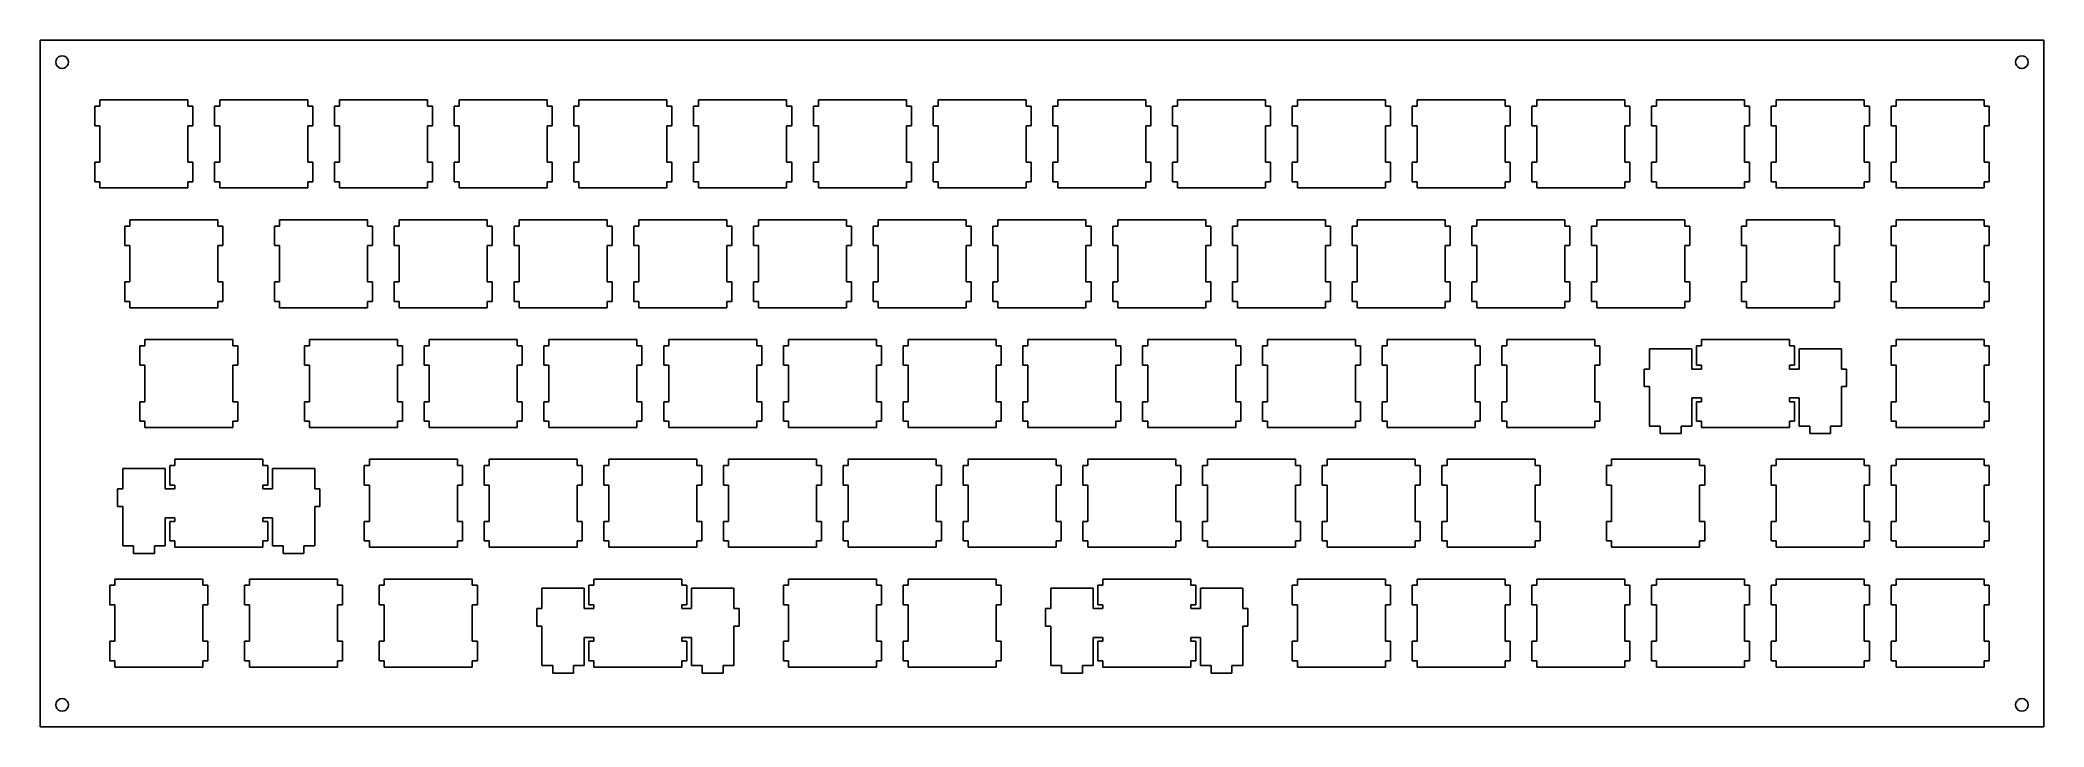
# Model space of a CAD drawing. Extents: x 0 to 319, y 0 to 109.
import ezdxf

# ---------------------------------------------------------------- set-up
doc = ezdxf.new("R2010")
doc.units = 0
doc.layers.get('0').update_dxf_attribs({"linetype": 'CONTINUOUS'})

msp = doc.modelspace()

# ---------------------------------------------------------------- linework, layer by layer
at = {"color": 0}
for p, q in [((0.09371, 109.343), (318.895, 109.343)), ((0.09371, 0.09371), (0.09371, 109.343)), ((318.895, 109.343), (318.895, 0.09371)), ((2.6417, 106.154), (2.59209, 105.844)), ((2.59209, 105.844), (2.6417, 105.536)), ((2.78364, 106.431), (2.6417, 106.154)), ((2.6417, 105.536), (2.78364, 105.256)), ((3.0055, 106.653), (2.78364, 106.431)), ((2.78364, 105.256), (3.0055, 105.035)), ((3.28249, 106.795), (3.0055, 106.653)), ((3.59392, 106.843), (3.28249, 106.795)), ((3.9026, 106.795), (3.59392, 106.843)), ((4.18098, 106.653), (3.9026, 106.795)), ((4.40284, 106.431), (4.18098, 106.653)), ((4.18098, 105.035), (4.40284, 105.256)), ((4.54477, 106.154), (4.40284, 106.431)), ((4.40284, 105.256), (4.54477, 105.536)), ((4.59437, 105.843), (4.54477, 106.154)), ((4.54477, 105.536), (4.59437, 105.843)), ((314.442, 106.154), (314.395, 105.844)), ((314.395, 105.844), (314.442, 105.536)), ((314.584, 106.431), (314.442, 106.154)), ((314.442, 105.536), (314.584, 105.256)), ((314.807, 106.653), (314.584, 106.431)), ((314.584, 105.256), (314.807, 105.035)), ((315.084, 106.795), (314.807, 106.653)), ((315.394, 106.843), (315.084, 106.795)), ((315.704, 106.795), (315.394, 106.843)), ((315.981, 106.653), (315.704, 106.795)), ((316.203, 106.431), (315.981, 106.653)), ((315.981, 105.035), (316.203, 105.256)), ((316.345, 106.154), (316.203, 106.431)), ((316.203, 105.256), (316.345, 105.536)), ((316.395, 105.843), (316.345, 106.154)), ((316.345, 105.536), (316.395, 105.843)), ((3.0055, 105.035), (3.28249, 104.892)), ((3.28249, 104.892), (3.59255, 104.844)), ((3.59255, 104.844), (3.9026, 104.892)), ((3.9026, 104.892), (4.18098, 105.035)), ((314.807, 105.035), (315.084, 104.892)), ((315.084, 104.892), (315.394, 104.844)), ((315.394, 104.844), (315.704, 104.892)), ((315.704, 104.892), (315.981, 105.035)), ((9.61732, 99.8195), (9.61732, 98.8191)), ((23.6182, 99.8195), (9.61732, 99.8195)), ((23.6182, 98.8191), (23.6182, 99.8195)), ((28.6687, 99.8195), (28.6687, 98.8191)), ((42.6681, 99.8195), (28.6687, 99.8195)), ((42.6681, 98.8191), (42.6681, 99.8195)), ((47.7188, 99.8195), (47.7188, 98.8191)), ((61.7181, 99.8195), (47.7188, 99.8195)), ((61.7181, 98.8191), (61.7181, 99.8195)), ((66.7688, 99.8195), (66.7688, 98.8191)), ((80.7681, 99.8195), (66.7688, 99.8195)), ((80.7681, 98.8191), (80.7681, 99.8195)), ((85.8188, 99.8195), (85.8188, 98.8191)), ((99.8181, 99.8195), (85.8188, 99.8195)), ((99.8181, 98.8191), (99.8181, 99.8195)), ((104.867, 99.8195), (104.867, 98.8191)), ((118.868, 99.8195), (104.867, 99.8195)), ((118.868, 98.8191), (118.868, 99.8195)), ((123.917, 99.8195), (123.917, 98.8191)), ((137.918, 99.8195), (123.917, 99.8195)), ((137.918, 98.8191), (137.918, 99.8195)), ((142.969, 99.8195), (142.969, 98.8191)), ((156.968, 99.8195), (142.969, 99.8195)), ((156.968, 98.8191), (156.968, 99.8195)), ((162.019, 99.8195), (162.019, 98.8191)), ((176.018, 99.8195), (162.019, 99.8195)), ((176.018, 98.8191), (176.018, 99.8195)), ((181.069, 99.8195), (181.069, 98.8191)), ((195.068, 99.8195), (181.069, 99.8195)), ((195.068, 98.8191), (195.068, 99.8195)), ((200.119, 99.8195), (200.119, 98.8191)), ((214.118, 99.8195), (200.119, 99.8195)), ((214.118, 98.8191), (214.118, 99.8195)), ((219.169, 99.8195), (219.169, 98.8191)), ((233.168, 99.8195), (219.169, 99.8195)), ((233.168, 98.8191), (233.168, 99.8195)), ((238.219, 99.8195), (238.219, 98.8191)), ((252.218, 99.8195), (238.219, 99.8195)), ((252.218, 98.8191), (252.218, 99.8195)), ((257.269, 99.8195), (257.269, 98.8191)), ((271.268, 99.8195), (257.269, 99.8195)), ((271.268, 98.8191), (271.268, 99.8195)), ((276.319, 99.8195), (276.319, 98.8191)), ((290.318, 99.8195), (276.319, 99.8195)), ((290.318, 98.8191), (290.318, 99.8195)), ((295.369, 99.8195), (295.369, 98.8191)), ((309.368, 99.8195), (295.369, 99.8195)), ((309.368, 98.8191), (309.368, 99.8195)), ((9.61732, 98.8191), (8.81807, 98.8191)), ((8.81807, 98.8191), (8.81807, 95.7185)), ((8.81807, 95.7185), (9.61732, 95.7185)), ((9.61732, 95.7185), (9.61732, 89.9199)), ((24.4189, 98.8191), (23.6182, 98.8191)), ((23.6182, 89.9199), (23.6182, 95.7185)), ((23.6182, 95.7185), (24.4189, 95.7185)), ((24.4189, 95.7185), (24.4189, 98.8191)), ((28.6687, 98.8191), (27.8681, 98.8191)), ((27.8681, 98.8191), (27.8681, 95.7185)), ((27.8681, 95.7185), (28.6687, 95.7185)), ((28.6687, 95.7185), (28.6687, 89.9199)), ((43.4689, 98.8191), (42.6681, 98.8191)), ((42.6681, 89.9199), (42.6681, 95.7185)), ((42.6681, 95.7185), (43.4689, 95.7185)), ((43.4689, 95.7185), (43.4689, 98.8191)), ((47.7188, 98.8191), (46.918, 98.8191)), ((46.918, 98.8191), (46.918, 95.7185)), ((46.918, 95.7185), (47.7188, 95.7185)), ((47.7188, 95.7185), (47.7188, 89.9199)), ((62.5189, 98.8191), (61.7181, 98.8191)), ((61.7181, 89.9199), (61.7181, 95.7185)), ((61.7181, 95.7185), (62.5189, 95.7185)), ((62.5189, 95.7185), (62.5189, 98.8191)), ((66.7688, 98.8191), (65.968, 98.8191)), ((65.968, 98.8191), (65.968, 95.7185)), ((65.968, 95.7185), (66.7688, 95.7185)), ((66.7688, 95.7185), (66.7688, 89.9199)), ((81.5689, 98.8191), (80.7681, 98.8191)), ((80.7681, 89.9199), (80.7681, 95.7185)), ((80.7681, 95.7185), (81.5689, 95.7185)), ((81.5689, 95.7185), (81.5689, 98.8191)), ((85.8188, 98.8191), (85.018, 98.8191)), ((85.018, 98.8191), (85.018, 95.7185)), ((85.018, 95.7185), (85.8188, 95.7185)), ((85.8188, 95.7185), (85.8188, 89.9199)), ((100.618, 98.8191), (99.8181, 98.8191)), ((99.8181, 89.9199), (99.8181, 95.7185)), ((99.8181, 95.7185), (100.618, 95.7185)), ((100.618, 95.7185), (100.618, 98.8191)), ((104.867, 98.8191), (104.068, 98.8191)), ((104.068, 98.8191), (104.068, 95.7185)), ((104.068, 95.7185), (104.867, 95.7185)), ((104.867, 95.7185), (104.867, 89.9199)), ((119.668, 98.8191), (118.868, 98.8191)), ((118.868, 89.9199), (118.868, 95.7185)), ((118.868, 95.7185), (119.668, 95.7185)), ((119.668, 95.7185), (119.668, 98.8191)), ((123.917, 98.8191), (123.118, 98.8191)), ((123.118, 98.8191), (123.118, 95.7185)), ((123.118, 95.7185), (123.917, 95.7185)), ((123.917, 95.7185), (123.917, 89.9199)), ((138.719, 98.8191), (137.918, 98.8191)), ((137.918, 89.9199), (137.918, 95.7185)), ((137.918, 95.7185), (138.719, 95.7185)), ((138.719, 95.7185), (138.719, 98.8191)), ((142.969, 98.8191), (142.168, 98.8191)), ((142.168, 98.8191), (142.168, 95.7185)), ((142.168, 95.7185), (142.969, 95.7185)), ((142.969, 95.7185), (142.969, 89.9199)), ((157.769, 98.8191), (156.968, 98.8191)), ((156.968, 89.9199), (156.968, 95.7185)), ((156.968, 95.7185), (157.769, 95.7185)), ((157.769, 95.7185), (157.769, 98.8191)), ((162.019, 98.8191), (161.218, 98.8191)), ((161.218, 98.8191), (161.218, 95.7185)), ((161.218, 95.7185), (162.019, 95.7185)), ((162.019, 95.7185), (162.019, 89.9199)), ((176.819, 98.8191), (176.018, 98.8191)), ((176.018, 89.9199), (176.018, 95.7185)), ((176.018, 95.7185), (176.819, 95.7185)), ((176.819, 95.7185), (176.819, 98.8191)), ((181.069, 98.8191), (180.268, 98.8191)), ((180.268, 98.8191), (180.268, 95.7185)), ((180.268, 95.7185), (181.069, 95.7185)), ((181.069, 95.7185), (181.069, 89.9199)), ((195.869, 98.8191), (195.068, 98.8191)), ((195.068, 89.9199), (195.068, 95.7185)), ((195.068, 95.7185), (195.869, 95.7185)), ((195.869, 95.7185), (195.869, 98.8191)), ((200.119, 98.8191), (199.318, 98.8191)), ((199.318, 98.8191), (199.318, 95.7185)), ((199.318, 95.7185), (200.119, 95.7185)), ((200.119, 95.7185), (200.119, 89.9199)), ((214.919, 98.8191), (214.118, 98.8191)), ((214.118, 89.9199), (214.118, 95.7185)), ((214.118, 95.7185), (214.919, 95.7185)), ((214.919, 95.7185), (214.919, 98.8191)), ((219.169, 98.8191), (218.368, 98.8191)), ((218.368, 98.8191), (218.368, 95.7185)), ((218.368, 95.7185), (219.169, 95.7185)), ((219.169, 95.7185), (219.169, 89.9199)), ((233.969, 98.8191), (233.168, 98.8191)), ((233.168, 89.9199), (233.168, 95.7185)), ((233.168, 95.7185), (233.969, 95.7185)), ((233.969, 95.7185), (233.969, 98.8191)), ((238.219, 98.8191), (237.418, 98.8191)), ((237.418, 98.8191), (237.418, 95.7185)), ((237.418, 95.7185), (238.219, 95.7185)), ((238.219, 95.7185), (238.219, 89.9199)), ((253.019, 98.8191), (252.218, 98.8191)), ((252.218, 89.9199), (252.218, 95.7185)), ((252.218, 95.7185), (253.019, 95.7185)), ((253.019, 95.7185), (253.019, 98.8191)), ((257.269, 98.8191), (256.468, 98.8191)), ((256.468, 98.8191), (256.468, 95.7185)), ((256.468, 95.7185), (257.269, 95.7185)), ((257.269, 95.7185), (257.269, 89.9199)), ((272.069, 98.8191), (271.268, 98.8191)), ((271.268, 89.9199), (271.268, 95.7185)), ((271.268, 95.7185), (272.069, 95.7185)), ((272.069, 95.7185), (272.069, 98.8191)), ((276.319, 98.8191), (275.518, 98.8191)), ((275.518, 98.8191), (275.518, 95.7185)), ((275.518, 95.7185), (276.319, 95.7185)), ((276.319, 95.7185), (276.319, 89.9199)), ((291.119, 98.8191), (290.318, 98.8191)), ((290.318, 89.9199), (290.318, 95.7185)), ((290.318, 95.7185), (291.119, 95.7185)), ((291.119, 95.7185), (291.119, 98.8191)), ((295.369, 98.8191), (294.568, 98.8191)), ((294.568, 98.8191), (294.568, 95.7185)), ((294.568, 95.7185), (295.369, 95.7185)), ((295.369, 95.7185), (295.369, 89.9199)), ((310.169, 98.8191), (309.368, 98.8191)), ((309.368, 89.9199), (309.368, 95.7185)), ((309.368, 95.7185), (310.169, 95.7185)), ((310.169, 95.7185), (310.169, 98.8191)), ((9.61732, 89.9199), (8.81807, 89.9199)), ((8.81807, 89.9199), (8.81807, 86.8179)), ((24.4189, 89.9199), (23.6182, 89.9199)), ((24.4189, 86.8179), (24.4189, 89.9199)), ((28.6687, 89.9199), (27.8681, 89.9199)), ((27.8681, 89.9199), (27.8681, 86.8179)), ((43.4689, 89.9199), (42.6681, 89.9199)), ((43.4689, 86.8179), (43.4689, 89.9199)), ((47.7188, 89.9199), (46.918, 89.9199)), ((46.918, 89.9199), (46.918, 86.8179)), ((62.5189, 89.9199), (61.7181, 89.9199)), ((62.5189, 86.8179), (62.5189, 89.9199)), ((66.7688, 89.9199), (65.968, 89.9199)), ((65.968, 89.9199), (65.968, 86.8179)), ((81.5689, 89.9199), (80.7681, 89.9199)), ((81.5689, 86.8179), (81.5689, 89.9199)), ((85.8188, 89.9199), (85.018, 89.9199)), ((85.018, 89.9199), (85.018, 86.8179)), ((100.618, 89.9199), (99.8181, 89.9199)), ((100.618, 86.8179), (100.618, 89.9199)), ((104.867, 89.9199), (104.068, 89.9199)), ((104.068, 89.9199), (104.068, 86.8179)), ((119.668, 89.9199), (118.868, 89.9199)), ((119.668, 86.8179), (119.668, 89.9199)), ((123.917, 89.9199), (123.118, 89.9199)), ((123.118, 89.9199), (123.118, 86.8179)), ((138.719, 89.9199), (137.918, 89.9199)), ((138.719, 86.8179), (138.719, 89.9199)), ((142.969, 89.9199), (142.168, 89.9199)), ((142.168, 89.9199), (142.168, 86.8179)), ((157.769, 89.9199), (156.968, 89.9199)), ((157.769, 86.8179), (157.769, 89.9199)), ((162.019, 89.9199), (161.218, 89.9199)), ((161.218, 89.9199), (161.218, 86.8179)), ((176.819, 89.9199), (176.018, 89.9199)), ((176.819, 86.8179), (176.819, 89.9199)), ((181.069, 89.9199), (180.268, 89.9199)), ((180.268, 89.9199), (180.268, 86.8179)), ((195.869, 89.9199), (195.068, 89.9199)), ((195.869, 86.8179), (195.869, 89.9199)), ((200.119, 89.9199), (199.318, 89.9199)), ((199.318, 89.9199), (199.318, 86.8179)), ((214.919, 89.9199), (214.118, 89.9199)), ((214.919, 86.8179), (214.919, 89.9199)), ((219.169, 89.9199), (218.368, 89.9199)), ((218.368, 89.9199), (218.368, 86.8179)), ((233.969, 89.9199), (233.168, 89.9199)), ((233.969, 86.8179), (233.969, 89.9199)), ((238.219, 89.9199), (237.418, 89.9199)), ((237.418, 89.9199), (237.418, 86.8179)), ((253.019, 89.9199), (252.218, 89.9199)), ((253.019, 86.8179), (253.019, 89.9199)), ((257.269, 89.9199), (256.468, 89.9199)), ((256.468, 89.9199), (256.468, 86.8179)), ((272.069, 89.9199), (271.268, 89.9199)), ((272.069, 86.8179), (272.069, 89.9199)), ((276.319, 89.9199), (275.518, 89.9199)), ((275.518, 89.9199), (275.518, 86.8179)), ((291.119, 89.9199), (290.318, 89.9199)), ((291.119, 86.8179), (291.119, 89.9199)), ((295.369, 89.9199), (294.568, 89.9199)), ((294.568, 89.9199), (294.568, 86.8179)), ((310.169, 89.9199), (309.368, 89.9199)), ((310.169, 86.8179), (310.169, 89.9199)), ((8.81807, 86.8179), (9.61732, 86.8179)), ((9.61732, 86.8179), (9.61732, 85.8188)), ((23.6182, 85.8188), (23.6182, 86.8179)), ((23.6182, 86.8179), (24.4189, 86.8179)), ((27.8681, 86.8179), (28.6687, 86.8179)), ((28.6687, 86.8179), (28.6687, 85.8188)), ((42.6681, 85.8188), (42.6681, 86.8179)), ((42.6681, 86.8179), (43.4689, 86.8179)), ((46.918, 86.8179), (47.7188, 86.8179)), ((47.7188, 86.8179), (47.7188, 85.8188)), ((61.7181, 85.8188), (61.7181, 86.8179)), ((61.7181, 86.8179), (62.5189, 86.8179)), ((65.968, 86.8179), (66.7688, 86.8179)), ((66.7688, 86.8179), (66.7688, 85.8188)), ((80.7681, 85.8188), (80.7681, 86.8179)), ((80.7681, 86.8179), (81.5689, 86.8179)), ((85.018, 86.8179), (85.8188, 86.8179)), ((85.8188, 86.8179), (85.8188, 85.8188)), ((99.8181, 85.8188), (99.8181, 86.8179)), ((99.8181, 86.8179), (100.618, 86.8179)), ((104.068, 86.8179), (104.867, 86.8179)), ((104.867, 86.8179), (104.867, 85.8188)), ((118.868, 85.8188), (118.868, 86.8179)), ((118.868, 86.8179), (119.668, 86.8179)), ((123.118, 86.8179), (123.917, 86.8179)), ((123.917, 86.8179), (123.917, 85.8188)), ((137.918, 85.8188), (137.918, 86.8179)), ((137.918, 86.8179), (138.719, 86.8179)), ((142.168, 86.8179), (142.969, 86.8179)), ((142.969, 86.8179), (142.969, 85.8188)), ((156.968, 85.8188), (156.968, 86.8179)), ((156.968, 86.8179), (157.769, 86.8179)), ((161.218, 86.8179), (162.019, 86.8179)), ((162.019, 86.8179), (162.019, 85.8188)), ((176.018, 85.8188), (176.018, 86.8179)), ((176.018, 86.8179), (176.819, 86.8179)), ((180.268, 86.8179), (181.069, 86.8179)), ((181.069, 86.8179), (181.069, 85.8188)), ((195.068, 85.8188), (195.068, 86.8179)), ((195.068, 86.8179), (195.869, 86.8179)), ((199.318, 86.8179), (200.119, 86.8179)), ((200.119, 86.8179), (200.119, 85.8188)), ((214.118, 85.8188), (214.118, 86.8179)), ((214.118, 86.8179), (214.919, 86.8179)), ((218.368, 86.8179), (219.169, 86.8179)), ((219.169, 86.8179), (219.169, 85.8188)), ((233.168, 85.8188), (233.168, 86.8179)), ((233.168, 86.8179), (233.969, 86.8179)), ((237.418, 86.8179), (238.219, 86.8179)), ((238.219, 86.8179), (238.219, 85.8188)), ((252.218, 85.8188), (252.218, 86.8179)), ((252.218, 86.8179), (253.019, 86.8179)), ((256.468, 86.8179), (257.269, 86.8179)), ((257.269, 86.8179), (257.269, 85.8188)), ((271.268, 85.8188), (271.268, 86.8179)), ((271.268, 86.8179), (272.069, 86.8179)), ((275.518, 86.8179), (276.319, 86.8179)), ((276.319, 86.8179), (276.319, 85.8188)), ((290.318, 85.8188), (290.318, 86.8179)), ((290.318, 86.8179), (291.119, 86.8179)), ((294.568, 86.8179), (295.369, 86.8179)), ((295.369, 86.8179), (295.369, 85.8188)), ((309.368, 85.8188), (309.368, 86.8179)), ((309.368, 86.8179), (310.169, 86.8179)), ((9.61732, 85.8188), (23.6182, 85.8188)), ((28.6687, 85.8188), (42.6681, 85.8188)), ((47.7188, 85.8188), (61.7181, 85.8188)), ((66.7688, 85.8188), (80.7681, 85.8188)), ((85.8188, 85.8188), (99.8181, 85.8188)), ((104.867, 85.8188), (118.868, 85.8188)), ((123.917, 85.8188), (137.918, 85.8188)), ((142.969, 85.8188), (156.968, 85.8188)), ((162.019, 85.8188), (176.018, 85.8188)), ((181.069, 85.8188), (195.068, 85.8188)), ((200.119, 85.8188), (214.118, 85.8188)), ((219.169, 85.8188), (233.168, 85.8188)), ((238.219, 85.8188), (252.218, 85.8188)), ((257.269, 85.8188), (271.268, 85.8188)), ((276.319, 85.8188), (290.318, 85.8188)), ((295.369, 85.8188), (309.368, 85.8188)), ((14.3812, 79.7676), (13.5806, 79.7676)), ((13.5806, 79.7676), (13.5806, 76.6685)), ((14.3812, 80.7681), (14.3812, 79.7676)), ((28.3807, 80.7681), (14.3812, 80.7681)), ((28.3807, 79.7676), (28.3807, 80.7681)), ((29.1814, 79.7676), (28.3807, 79.7676)), ((29.1814, 76.6685), (29.1814, 79.7676)), ((38.1938, 79.7676), (37.393, 79.7676)), ((37.393, 79.7676), (37.393, 76.6685)), ((38.1938, 80.7681), (38.1938, 79.7676)), ((52.1931, 80.7681), (38.1938, 80.7681)), ((52.1931, 79.7676), (52.1931, 80.7681)), ((52.9939, 79.7676), (52.1931, 79.7676)), ((52.9939, 76.6685), (52.9939, 79.7676)), ((57.2438, 79.7676), (56.443, 79.7676)), ((56.443, 79.7676), (56.443, 76.6685)), ((57.2438, 80.7681), (57.2438, 79.7676)), ((71.2431, 80.7681), (57.2438, 80.7681)), ((71.2431, 79.7676), (71.2431, 80.7681)), ((72.0439, 79.7676), (71.2431, 79.7676)), ((72.0439, 76.6685), (72.0439, 79.7676)), ((76.2938, 79.7676), (75.493, 79.7676)), ((75.493, 79.7676), (75.493, 76.6685)), ((76.2938, 80.7681), (76.2938, 79.7676)), ((90.2931, 80.7681), (76.2938, 80.7681)), ((90.2931, 79.7676), (90.2931, 80.7681)), ((91.0939, 79.7676), (90.2931, 79.7676)), ((91.0939, 76.6685), (91.0939, 79.7676)), ((95.3438, 79.7676), (94.543, 79.7676)), ((94.543, 79.7676), (94.543, 76.6685)), ((95.3438, 80.7681), (95.3438, 79.7676)), ((109.343, 80.7681), (95.3438, 80.7681)), ((109.343, 79.7676), (109.343, 80.7681)), ((110.144, 79.7676), (109.343, 79.7676)), ((110.144, 76.6685), (110.144, 79.7676)), ((114.394, 79.7676), (113.593, 79.7676)), ((113.593, 79.7676), (113.593, 76.6685)), ((114.394, 80.7681), (114.394, 79.7676)), ((128.393, 80.7681), (114.394, 80.7681)), ((128.393, 79.7676), (128.393, 80.7681)), ((129.194, 79.7676), (128.393, 79.7676)), ((129.194, 76.6685), (129.194, 79.7676)), ((133.444, 79.7676), (132.643, 79.7676)), ((132.643, 79.7676), (132.643, 76.6685)), ((133.444, 80.7681), (133.444, 79.7676)), ((147.443, 80.7681), (133.444, 80.7681)), ((147.443, 79.7676), (147.443, 80.7681)), ((148.244, 79.7676), (147.443, 79.7676)), ((148.244, 76.6685), (148.244, 79.7676)), ((152.494, 79.7676), (151.693, 79.7676)), ((151.693, 79.7676), (151.693, 76.6685)), ((152.494, 80.7681), (152.494, 79.7676)), ((166.493, 80.7681), (152.494, 80.7681)), ((166.493, 79.7676), (166.493, 80.7681)), ((167.294, 79.7676), (166.493, 79.7676)), ((167.294, 76.6685), (167.294, 79.7676)), ((171.544, 79.7676), (170.743, 79.7676)), ((170.743, 79.7676), (170.743, 76.6685)), ((171.544, 80.7681), (171.544, 79.7676)), ((185.543, 80.7681), (171.544, 80.7681)), ((185.543, 79.7676), (185.543, 80.7681)), ((186.344, 79.7676), (185.543, 79.7676)), ((186.344, 76.6685), (186.344, 79.7676)), ((190.594, 79.7676), (189.793, 79.7676)), ((189.793, 79.7676), (189.793, 76.6685)), ((190.594, 80.7681), (190.594, 79.7676)), ((204.593, 80.7681), (190.594, 80.7681)), ((204.593, 79.7676), (204.593, 80.7681)), ((205.394, 79.7676), (204.593, 79.7676)), ((205.394, 76.6685), (205.394, 79.7676)), ((209.644, 79.7676), (208.843, 79.7676)), ((208.843, 79.7676), (208.843, 76.6685)), ((209.644, 80.7681), (209.644, 79.7676)), ((223.643, 80.7681), (209.644, 80.7681)), ((223.643, 79.7676), (223.643, 80.7681)), ((224.444, 79.7676), (223.643, 79.7676)), ((224.444, 76.6685), (224.444, 79.7676)), ((228.694, 79.7676), (227.893, 79.7676)), ((227.893, 79.7676), (227.893, 76.6685)), ((228.694, 80.7681), (228.694, 79.7676)), ((242.693, 80.7681), (228.694, 80.7681)), ((242.693, 79.7676), (242.693, 80.7681)), ((243.494, 79.7676), (242.693, 79.7676)), ((243.494, 76.6685), (243.494, 79.7676)), ((247.744, 79.7676), (246.943, 79.7676)), ((246.943, 79.7676), (246.943, 76.6685)), ((247.744, 80.7681), (247.744, 79.7676)), ((261.743, 80.7681), (247.744, 80.7681)), ((261.743, 79.7676), (261.743, 80.7681)), ((262.544, 79.7676), (261.743, 79.7676)), ((262.544, 76.6685), (262.544, 79.7676)), ((271.556, 79.7676), (270.756, 79.7676)), ((270.756, 79.7676), (270.756, 76.6685)), ((271.556, 80.7681), (271.556, 79.7676)), ((285.556, 80.7681), (271.556, 80.7681)), ((285.556, 79.7676), (285.556, 80.7681)), ((286.356, 79.7676), (285.556, 79.7676)), ((286.356, 76.6685), (286.356, 79.7676)), ((295.369, 79.7676), (294.568, 79.7676)), ((294.568, 79.7676), (294.568, 76.6685)), ((295.369, 80.7681), (295.369, 79.7676)), ((309.368, 80.7681), (295.369, 80.7681)), ((309.368, 79.7676), (309.368, 80.7681)), ((310.169, 79.7676), (309.368, 79.7676)), ((310.169, 76.6685), (310.169, 79.7676)), ((13.5806, 76.6685), (14.3812, 76.6685)), ((14.3812, 76.6685), (14.3812, 70.8685)), ((28.3807, 70.8685), (28.3807, 76.6685)), ((28.3807, 76.6685), (29.1814, 76.6685)), ((37.393, 76.6685), (38.1938, 76.6685)), ((38.1938, 76.6685), (38.1938, 70.8685)), ((52.1931, 70.8685), (52.1931, 76.6685)), ((52.1931, 76.6685), (52.9939, 76.6685)), ((56.443, 76.6685), (57.2438, 76.6685)), ((57.2438, 76.6685), (57.2438, 70.8685)), ((71.2431, 70.8685), (71.2431, 76.6685)), ((71.2431, 76.6685), (72.0439, 76.6685)), ((75.493, 76.6685), (76.2938, 76.6685)), ((76.2938, 76.6685), (76.2938, 70.8685)), ((90.2931, 70.8685), (90.2931, 76.6685)), ((90.2931, 76.6685), (91.0939, 76.6685)), ((94.543, 76.6685), (95.3438, 76.6685)), ((95.3438, 76.6685), (95.3438, 70.8685)), ((109.343, 70.8685), (109.343, 76.6685)), ((109.343, 76.6685), (110.144, 76.6685)), ((113.593, 76.6685), (114.394, 76.6685)), ((114.394, 76.6685), (114.394, 70.8685)), ((128.393, 70.8685), (128.393, 76.6685)), ((128.393, 76.6685), (129.194, 76.6685)), ((132.643, 76.6685), (133.444, 76.6685)), ((133.444, 76.6685), (133.444, 70.8685)), ((147.443, 70.8685), (147.443, 76.6685)), ((147.443, 76.6685), (148.244, 76.6685)), ((151.693, 76.6685), (152.494, 76.6685)), ((152.494, 76.6685), (152.494, 70.8685)), ((166.493, 70.8685), (166.493, 76.6685)), ((166.493, 76.6685), (167.294, 76.6685)), ((170.743, 76.6685), (171.544, 76.6685)), ((171.544, 76.6685), (171.544, 70.8685)), ((185.543, 70.8685), (185.543, 76.6685)), ((185.543, 76.6685), (186.344, 76.6685)), ((189.793, 76.6685), (190.594, 76.6685)), ((190.594, 76.6685), (190.594, 70.8685)), ((204.593, 70.8685), (204.593, 76.6685)), ((204.593, 76.6685), (205.394, 76.6685)), ((208.843, 76.6685), (209.644, 76.6685)), ((209.644, 76.6685), (209.644, 70.8685)), ((223.643, 70.8685), (223.643, 76.6685)), ((223.643, 76.6685), (224.444, 76.6685)), ((227.893, 76.6685), (228.694, 76.6685)), ((228.694, 76.6685), (228.694, 70.8685)), ((242.693, 70.8685), (242.693, 76.6685)), ((242.693, 76.6685), (243.494, 76.6685)), ((246.943, 76.6685), (247.744, 76.6685)), ((247.744, 76.6685), (247.744, 70.8685)), ((261.743, 70.8685), (261.743, 76.6685)), ((261.743, 76.6685), (262.544, 76.6685)), ((270.756, 76.6685), (271.556, 76.6685)), ((271.556, 76.6685), (271.556, 70.8685)), ((285.556, 70.8685), (285.556, 76.6685)), ((285.556, 76.6685), (286.356, 76.6685)), ((294.568, 76.6685), (295.369, 76.6685)), ((295.369, 76.6685), (295.369, 70.8685)), ((309.368, 70.8685), (309.368, 76.6685)), ((309.368, 76.6685), (310.169, 76.6685)), ((14.3812, 70.8685), (13.5806, 70.8685)), ((13.5806, 70.8685), (13.5806, 67.7679)), ((29.1814, 70.8685), (28.3807, 70.8685)), ((29.1814, 67.7679), (29.1814, 70.8685)), ((38.1938, 70.8685), (37.393, 70.8685)), ((37.393, 70.8685), (37.393, 67.7679)), ((52.9939, 70.8685), (52.1931, 70.8685)), ((52.9939, 67.7679), (52.9939, 70.8685)), ((57.2438, 70.8685), (56.443, 70.8685)), ((56.443, 70.8685), (56.443, 67.7679)), ((72.0439, 70.8685), (71.2431, 70.8685)), ((72.0439, 67.7679), (72.0439, 70.8685)), ((76.2938, 70.8685), (75.493, 70.8685)), ((75.493, 70.8685), (75.493, 67.7679)), ((91.0939, 70.8685), (90.2931, 70.8685)), ((91.0939, 67.7679), (91.0939, 70.8685)), ((95.3438, 70.8685), (94.543, 70.8685)), ((94.543, 70.8685), (94.543, 67.7679)), ((110.144, 70.8685), (109.343, 70.8685)), ((110.144, 67.7679), (110.144, 70.8685)), ((114.394, 70.8685), (113.593, 70.8685)), ((113.593, 70.8685), (113.593, 67.7679)), ((129.194, 70.8685), (128.393, 70.8685)), ((129.194, 67.7679), (129.194, 70.8685)), ((133.444, 70.8685), (132.643, 70.8685)), ((132.643, 70.8685), (132.643, 67.7679)), ((148.244, 70.8685), (147.443, 70.8685)), ((148.244, 67.7679), (148.244, 70.8685)), ((152.494, 70.8685), (151.693, 70.8685)), ((151.693, 70.8685), (151.693, 67.7679)), ((167.294, 70.8685), (166.493, 70.8685)), ((167.294, 67.7679), (167.294, 70.8685)), ((171.544, 70.8685), (170.743, 70.8685)), ((170.743, 70.8685), (170.743, 67.7679)), ((186.344, 70.8685), (185.543, 70.8685)), ((186.344, 67.7679), (186.344, 70.8685)), ((190.594, 70.8685), (189.793, 70.8685)), ((189.793, 70.8685), (189.793, 67.7679)), ((205.394, 70.8685), (204.593, 70.8685)), ((205.394, 67.7679), (205.394, 70.8685)), ((209.644, 70.8685), (208.843, 70.8685)), ((208.843, 70.8685), (208.843, 67.7679)), ((224.444, 70.8685), (223.643, 70.8685)), ((224.444, 67.7679), (224.444, 70.8685)), ((228.694, 70.8685), (227.893, 70.8685)), ((227.893, 70.8685), (227.893, 67.7679)), ((243.494, 70.8685), (242.693, 70.8685)), ((243.494, 67.7679), (243.494, 70.8685)), ((247.744, 70.8685), (246.943, 70.8685)), ((246.943, 70.8685), (246.943, 67.7679)), ((262.544, 70.8685), (261.743, 70.8685)), ((262.544, 67.7679), (262.544, 70.8685)), ((271.556, 70.8685), (270.756, 70.8685)), ((270.756, 70.8685), (270.756, 67.7679)), ((286.356, 70.8685), (285.556, 70.8685)), ((286.356, 67.7679), (286.356, 70.8685)), ((295.369, 70.8685), (294.568, 70.8685)), ((294.568, 70.8685), (294.568, 67.7679)), ((310.169, 70.8685), (309.368, 70.8685)), ((310.169, 67.7679), (310.169, 70.8685)), ((13.5806, 67.7679), (14.3812, 67.7679)), ((14.3812, 67.7679), (14.3812, 66.7688)), ((28.3807, 66.7688), (28.3807, 67.7679)), ((28.3807, 67.7679), (29.1814, 67.7679)), ((37.393, 67.7679), (38.1938, 67.7679)), ((38.1938, 67.7679), (38.1938, 66.7688)), ((52.1931, 66.7688), (52.1931, 67.7679)), ((52.1931, 67.7679), (52.9939, 67.7679)), ((56.443, 67.7679), (57.2438, 67.7679)), ((57.2438, 67.7679), (57.2438, 66.7688)), ((71.2431, 66.7688), (71.2431, 67.7679)), ((71.2431, 67.7679), (72.0439, 67.7679)), ((75.493, 67.7679), (76.2938, 67.7679)), ((76.2938, 67.7679), (76.2938, 66.7688)), ((90.2931, 66.7688), (90.2931, 67.7679)), ((90.2931, 67.7679), (91.0939, 67.7679)), ((94.543, 67.7679), (95.3438, 67.7679)), ((95.3438, 67.7679), (95.3438, 66.7688)), ((109.343, 66.7688), (109.343, 67.7679)), ((109.343, 67.7679), (110.144, 67.7679)), ((113.593, 67.7679), (114.394, 67.7679)), ((114.394, 67.7679), (114.394, 66.7688)), ((128.393, 66.7688), (128.393, 67.7679)), ((128.393, 67.7679), (129.194, 67.7679)), ((132.643, 67.7679), (133.444, 67.7679)), ((133.444, 67.7679), (133.444, 66.7688)), ((147.443, 66.7688), (147.443, 67.7679)), ((147.443, 67.7679), (148.244, 67.7679)), ((151.693, 67.7679), (152.494, 67.7679)), ((152.494, 67.7679), (152.494, 66.7688)), ((166.493, 66.7688), (166.493, 67.7679)), ((166.493, 67.7679), (167.294, 67.7679)), ((170.743, 67.7679), (171.544, 67.7679)), ((171.544, 67.7679), (171.544, 66.7688)), ((185.543, 66.7688), (185.543, 67.7679)), ((185.543, 67.7679), (186.344, 67.7679)), ((189.793, 67.7679), (190.594, 67.7679)), ((190.594, 67.7679), (190.594, 66.7688)), ((204.593, 66.7688), (204.593, 67.7679)), ((204.593, 67.7679), (205.394, 67.7679)), ((208.843, 67.7679), (209.644, 67.7679)), ((209.644, 67.7679), (209.644, 66.7688)), ((223.643, 66.7688), (223.643, 67.7679)), ((223.643, 67.7679), (224.444, 67.7679)), ((227.893, 67.7679), (228.694, 67.7679)), ((228.694, 67.7679), (228.694, 66.7688)), ((242.693, 66.7688), (242.693, 67.7679)), ((242.693, 67.7679), (243.494, 67.7679)), ((246.943, 67.7679), (247.744, 67.7679)), ((247.744, 67.7679), (247.744, 66.7688)), ((261.743, 66.7688), (261.743, 67.7679)), ((261.743, 67.7679), (262.544, 67.7679)), ((270.756, 67.7679), (271.556, 67.7679)), ((271.556, 67.7679), (271.556, 66.7688)), ((285.556, 66.7688), (285.556, 67.7679)), ((285.556, 67.7679), (286.356, 67.7679)), ((294.568, 67.7679), (295.369, 67.7679)), ((295.369, 67.7679), (295.369, 66.7688)), ((309.368, 66.7688), (309.368, 67.7679)), ((309.368, 67.7679), (310.169, 67.7679)), ((14.3812, 66.7688), (28.3807, 66.7688)), ((38.1938, 66.7688), (52.1931, 66.7688)), ((57.2438, 66.7688), (71.2431, 66.7688)), ((76.2938, 66.7688), (90.2931, 66.7688)), ((95.3438, 66.7688), (109.343, 66.7688)), ((114.394, 66.7688), (128.393, 66.7688)), ((133.444, 66.7688), (147.443, 66.7688)), ((152.494, 66.7688), (166.493, 66.7688)), ((171.544, 66.7688), (185.543, 66.7688)), ((190.594, 66.7688), (204.593, 66.7688)), ((209.644, 66.7688), (223.643, 66.7688)), ((228.694, 66.7688), (242.693, 66.7688)), ((247.744, 66.7688), (261.743, 66.7688)), ((271.556, 66.7688), (285.556, 66.7688)), ((295.369, 66.7688), (309.368, 66.7688)), ((16.7611, 60.7176), (15.9618, 60.7176)), ((15.9618, 60.7176), (15.9618, 57.6185)), ((16.7611, 61.7181), (16.7611, 60.7176)), ((30.7619, 61.7181), (16.7611, 61.7181)), ((30.7619, 60.7176), (30.7619, 61.7181)), ((31.5612, 60.7176), (30.7619, 60.7176)), ((31.5612, 57.6185), (31.5612, 60.7176)), ((42.9563, 60.7176), (42.1555, 60.7176)), ((42.1555, 60.7176), (42.1555, 57.6185)), ((42.9563, 61.7181), (42.9563, 60.7176)), ((56.9556, 61.7181), (42.9563, 61.7181)), ((56.9556, 60.7176), (56.9556, 61.7181)), ((57.7564, 60.7176), (56.9556, 60.7176)), ((57.7564, 57.6185), (57.7564, 60.7176)), ((62.0063, 60.7176), (61.2055, 60.7176)), ((61.2055, 60.7176), (61.2055, 57.6185)), ((62.0063, 61.7181), (62.0063, 60.7176)), ((76.0056, 61.7181), (62.0063, 61.7181)), ((76.0056, 60.7176), (76.0056, 61.7181)), ((76.8064, 60.7176), (76.0056, 60.7176)), ((76.8064, 57.6185), (76.8064, 60.7176)), ((81.0563, 60.7176), (80.2555, 60.7176)), ((80.2555, 60.7176), (80.2555, 57.6185)), ((81.0563, 61.7181), (81.0563, 60.7176)), ((95.0556, 61.7181), (81.0563, 61.7181)), ((95.0556, 60.7176), (95.0556, 61.7181)), ((95.8564, 60.7176), (95.0556, 60.7176)), ((95.8564, 57.6185), (95.8564, 60.7176)), ((100.106, 60.7176), (99.3055, 60.7176)), ((99.3055, 60.7176), (99.3055, 57.6185)), ((100.106, 61.7181), (100.106, 60.7176)), ((114.106, 61.7181), (100.106, 61.7181)), ((114.106, 60.7176), (114.106, 61.7181)), ((114.906, 60.7176), (114.106, 60.7176)), ((114.906, 57.6185), (114.906, 60.7176)), ((119.156, 60.7176), (118.356, 60.7176)), ((118.356, 60.7176), (118.356, 57.6185)), ((119.156, 61.7181), (119.156, 60.7176)), ((133.156, 61.7181), (119.156, 61.7181)), ((133.156, 60.7176), (133.156, 61.7181)), ((133.956, 60.7176), (133.156, 60.7176)), ((133.956, 57.6185), (133.956, 60.7176)), ((138.206, 60.7176), (137.406, 60.7176)), ((137.406, 60.7176), (137.406, 57.6185)), ((138.206, 61.7181), (138.206, 60.7176)), ((152.206, 61.7181), (138.206, 61.7181)), ((152.206, 60.7176), (152.206, 61.7181)), ((153.006, 60.7176), (152.206, 60.7176)), ((153.006, 57.6185), (153.006, 60.7176)), ((157.256, 60.7176), (156.456, 60.7176)), ((156.456, 60.7176), (156.456, 57.6185)), ((157.256, 61.7181), (157.256, 60.7176)), ((171.256, 61.7181), (157.256, 61.7181)), ((171.256, 60.7176), (171.256, 61.7181)), ((172.056, 60.7176), (171.256, 60.7176)), ((172.056, 57.6185), (172.056, 60.7176)), ((176.306, 60.7176), (175.506, 60.7176)), ((175.506, 60.7176), (175.506, 57.6185)), ((176.306, 61.7181), (176.306, 60.7176)), ((190.306, 61.7181), (176.306, 61.7181)), ((190.306, 60.7176), (190.306, 61.7181)), ((191.106, 60.7176), (190.306, 60.7176)), ((191.106, 57.6185), (191.106, 60.7176)), ((195.356, 60.7176), (194.556, 60.7176)), ((194.556, 60.7176), (194.556, 57.6185)), ((195.356, 61.7181), (195.356, 60.7176)), ((209.356, 61.7181), (195.356, 61.7181)), ((209.356, 60.7176), (209.356, 61.7181)), ((210.156, 60.7176), (209.356, 60.7176)), ((210.156, 57.6185), (210.156, 60.7176)), ((214.406, 60.7176), (213.606, 60.7176)), ((213.606, 60.7176), (213.606, 57.6185)), ((214.406, 61.7181), (214.406, 60.7176)), ((228.406, 61.7181), (214.406, 61.7181)), ((228.406, 60.7176), (228.406, 61.7181)), ((229.206, 60.7176), (228.406, 60.7176)), ((229.206, 57.6185), (229.206, 60.7176)), ((233.456, 60.7176), (232.656, 60.7176)), ((232.656, 60.7176), (232.656, 57.6185)), ((233.456, 61.7181), (233.456, 60.7176)), ((247.456, 61.7181), (233.456, 61.7181)), ((247.456, 60.7176), (247.456, 61.7181)), ((248.256, 60.7176), (247.456, 60.7176)), ((248.256, 57.6185), (248.256, 60.7176)), ((264.411, 60.7176), (263.612, 60.7176)), ((263.612, 60.7176), (263.612, 57.6185)), ((264.411, 61.7181), (264.411, 60.7176)), ((278.412, 61.7181), (264.411, 61.7181)), ((278.412, 60.7176), (278.412, 61.7181)), ((279.211, 60.7176), (278.412, 60.7176)), ((279.211, 57.6185), (279.211, 60.7176)), ((295.369, 60.7176), (294.568, 60.7176)), ((294.568, 60.7176), (294.568, 57.6185)), ((295.369, 61.7181), (295.369, 60.7176)), ((309.368, 61.7181), (295.369, 61.7181)), ((309.368, 60.7176), (309.368, 61.7181)), ((310.169, 60.7176), (309.368, 60.7176)), ((310.169, 57.6185), (310.169, 60.7176)), ((15.9618, 57.6185), (16.7611, 57.6185)), ((16.7611, 57.6185), (16.7611, 51.8185)), ((30.7619, 51.8185), (30.7619, 57.6185)), ((30.7619, 57.6185), (31.5612, 57.6185)), ((42.1555, 57.6185), (42.9563, 57.6185)), ((42.9563, 57.6185), (42.9563, 51.8185)), ((56.9556, 51.8185), (56.9556, 57.6185)), ((56.9556, 57.6185), (57.7564, 57.6185)), ((61.2055, 57.6185), (62.0063, 57.6185)), ((62.0063, 57.6185), (62.0063, 51.8185)), ((76.0056, 51.8185), (76.0056, 57.6185)), ((76.0056, 57.6185), (76.8064, 57.6185)), ((80.2555, 57.6185), (81.0563, 57.6185)), ((81.0563, 57.6185), (81.0563, 51.8185)), ((95.0556, 51.8185), (95.0556, 57.6185)), ((95.0556, 57.6185), (95.8564, 57.6185)), ((99.3055, 57.6185), (100.106, 57.6185)), ((100.106, 57.6185), (100.106, 51.8185)), ((114.106, 51.8185), (114.106, 57.6185)), ((114.106, 57.6185), (114.906, 57.6185)), ((118.356, 57.6185), (119.156, 57.6185)), ((119.156, 57.6185), (119.156, 51.8185)), ((133.156, 51.8185), (133.156, 57.6185)), ((133.156, 57.6185), (133.956, 57.6185)), ((137.406, 57.6185), (138.206, 57.6185)), ((138.206, 57.6185), (138.206, 51.8185)), ((152.206, 51.8185), (152.206, 57.6185)), ((152.206, 57.6185), (153.006, 57.6185)), ((156.456, 57.6185), (157.256, 57.6185)), ((157.256, 57.6185), (157.256, 51.8185)), ((171.256, 51.8185), (171.256, 57.6185)), ((171.256, 57.6185), (172.056, 57.6185)), ((175.506, 57.6185), (176.306, 57.6185)), ((176.306, 57.6185), (176.306, 51.8185)), ((190.306, 51.8185), (190.306, 57.6185)), ((190.306, 57.6185), (191.106, 57.6185)), ((194.556, 57.6185), (195.356, 57.6185)), ((195.356, 57.6185), (195.356, 51.8185)), ((209.356, 51.8185), (209.356, 57.6185)), ((209.356, 57.6185), (210.156, 57.6185)), ((213.606, 57.6185), (214.406, 57.6185)), ((214.406, 57.6185), (214.406, 51.8185)), ((228.406, 51.8185), (228.406, 57.6185)), ((228.406, 57.6185), (229.206, 57.6185)), ((232.656, 57.6185), (233.456, 57.6185)), ((233.456, 57.6185), (233.456, 51.8185)), ((247.456, 51.8185), (247.456, 57.6185)), ((247.456, 57.6185), (248.256, 57.6185)), ((262.887, 60.2477), (256.137, 60.2477)), ((256.137, 60.2477), (256.137, 57.0177)), ((262.887, 57.0177), (262.887, 60.2477)), ((263.612, 57.6185), (264.411, 57.6185)), ((264.411, 57.6185), (264.411, 57.0177)), ((278.412, 57.0177), (278.412, 57.6185)), ((278.412, 57.6185), (279.211, 57.6185)), ((286.687, 60.2477), (279.936, 60.2477)), ((279.936, 60.2477), (279.936, 57.0177)), ((286.687, 57.0177), (286.687, 60.2477)), ((294.568, 57.6185), (295.369, 57.6185)), ((295.369, 57.6185), (295.369, 51.8185)), ((309.368, 51.8185), (309.368, 57.6185)), ((309.368, 57.6185), (310.169, 57.6185)), ((256.137, 57.0177), (255.312, 57.0177)), ((255.312, 57.0177), (255.312, 54.2188)), ((255.312, 54.2188), (256.137, 54.2188)), ((256.137, 54.2188), (256.137, 47.9488)), ((264.411, 57.0177), (262.887, 57.0177)), ((279.936, 57.0177), (278.412, 57.0177)), ((287.511, 57.0177), (286.687, 57.0177)), ((286.687, 47.9488), (286.687, 54.2188)), ((286.687, 54.2188), (287.511, 54.2188)), ((287.511, 54.2188), (287.511, 57.0177)), ((16.7611, 51.8185), (15.9618, 51.8185)), ((15.9618, 51.8185), (15.9618, 48.7179)), ((31.5612, 51.8185), (30.7619, 51.8185)), ((31.5612, 48.7179), (31.5612, 51.8185)), ((42.9563, 51.8185), (42.1555, 51.8185)), ((42.1555, 51.8185), (42.1555, 48.7179)), ((57.7564, 51.8185), (56.9556, 51.8185)), ((57.7564, 48.7179), (57.7564, 51.8185)), ((62.0063, 51.8185), (61.2055, 51.8185)), ((61.2055, 51.8185), (61.2055, 48.7179)), ((76.8064, 51.8185), (76.0056, 51.8185)), ((76.8064, 48.7179), (76.8064, 51.8185)), ((81.0563, 51.8185), (80.2555, 51.8185)), ((80.2555, 51.8185), (80.2555, 48.7179)), ((95.8564, 51.8185), (95.0556, 51.8185)), ((95.8564, 48.7179), (95.8564, 51.8185)), ((100.106, 51.8185), (99.3055, 51.8185)), ((99.3055, 51.8185), (99.3055, 48.7179)), ((114.906, 51.8185), (114.106, 51.8185)), ((114.906, 48.7179), (114.906, 51.8185)), ((119.156, 51.8185), (118.356, 51.8185)), ((118.356, 51.8185), (118.356, 48.7179)), ((133.956, 51.8185), (133.156, 51.8185)), ((133.956, 48.7179), (133.956, 51.8185)), ((138.206, 51.8185), (137.406, 51.8185)), ((137.406, 51.8185), (137.406, 48.7179)), ((153.006, 51.8185), (152.206, 51.8185)), ((153.006, 48.7179), (153.006, 51.8185)), ((157.256, 51.8185), (156.456, 51.8185)), ((156.456, 51.8185), (156.456, 48.7179)), ((172.056, 51.8185), (171.256, 51.8185)), ((172.056, 48.7179), (172.056, 51.8185)), ((176.306, 51.8185), (175.506, 51.8185)), ((175.506, 51.8185), (175.506, 48.7179)), ((191.106, 51.8185), (190.306, 51.8185)), ((191.106, 48.7179), (191.106, 51.8185)), ((195.356, 51.8185), (194.556, 51.8185)), ((194.556, 51.8185), (194.556, 48.7179)), ((210.156, 51.8185), (209.356, 51.8185)), ((210.156, 48.7179), (210.156, 51.8185)), ((214.406, 51.8185), (213.606, 51.8185)), ((213.606, 51.8185), (213.606, 48.7179)), ((229.206, 51.8185), (228.406, 51.8185)), ((229.206, 48.7179), (229.206, 51.8185)), ((233.456, 51.8185), (232.656, 51.8185)), ((232.656, 51.8185), (232.656, 48.7179)), ((248.256, 51.8185), (247.456, 51.8185)), ((248.256, 48.7179), (248.256, 51.8185)), ((262.887, 47.9488), (262.887, 52.4178)), ((262.887, 52.4178), (264.411, 52.4178)), ((264.411, 51.8185), (263.612, 51.8185)), ((263.612, 51.8185), (263.612, 48.7179)), ((264.411, 52.4178), (264.411, 51.8185)), ((278.412, 51.8185), (278.412, 52.4178)), ((278.412, 52.4178), (279.936, 52.4178)), ((279.211, 51.8185), (278.412, 51.8185)), ((279.211, 48.7179), (279.211, 51.8185)), ((279.936, 52.4178), (279.936, 47.9488)), ((295.369, 51.8185), (294.568, 51.8185)), ((294.568, 51.8185), (294.568, 48.7179)), ((310.169, 51.8185), (309.368, 51.8185)), ((310.169, 48.7179), (310.169, 51.8185)), ((15.9618, 48.7179), (16.7611, 48.7179)), ((16.7611, 48.7179), (16.7611, 47.7188)), ((30.7619, 47.7188), (30.7619, 48.7179)), ((30.7619, 48.7179), (31.5612, 48.7179)), ((42.1555, 48.7179), (42.9563, 48.7179)), ((42.9563, 48.7179), (42.9563, 47.7188)), ((56.9556, 47.7188), (56.9556, 48.7179)), ((56.9556, 48.7179), (57.7564, 48.7179)), ((61.2055, 48.7179), (62.0063, 48.7179)), ((62.0063, 48.7179), (62.0063, 47.7188)), ((76.0056, 47.7188), (76.0056, 48.7179)), ((76.0056, 48.7179), (76.8064, 48.7179)), ((80.2555, 48.7179), (81.0563, 48.7179)), ((81.0563, 48.7179), (81.0563, 47.7188)), ((95.0556, 47.7188), (95.0556, 48.7179)), ((95.0556, 48.7179), (95.8564, 48.7179)), ((99.3055, 48.7179), (100.106, 48.7179)), ((100.106, 48.7179), (100.106, 47.7188)), ((114.106, 47.7188), (114.106, 48.7179)), ((114.106, 48.7179), (114.906, 48.7179)), ((118.356, 48.7179), (119.156, 48.7179)), ((119.156, 48.7179), (119.156, 47.7188)), ((133.156, 47.7188), (133.156, 48.7179)), ((133.156, 48.7179), (133.956, 48.7179)), ((137.406, 48.7179), (138.206, 48.7179)), ((138.206, 48.7179), (138.206, 47.7188)), ((152.206, 47.7188), (152.206, 48.7179)), ((152.206, 48.7179), (153.006, 48.7179)), ((156.456, 48.7179), (157.256, 48.7179)), ((157.256, 48.7179), (157.256, 47.7188)), ((171.256, 47.7188), (171.256, 48.7179)), ((171.256, 48.7179), (172.056, 48.7179)), ((175.506, 48.7179), (176.306, 48.7179)), ((176.306, 48.7179), (176.306, 47.7188)), ((190.306, 47.7188), (190.306, 48.7179)), ((190.306, 48.7179), (191.106, 48.7179)), ((194.556, 48.7179), (195.356, 48.7179)), ((195.356, 48.7179), (195.356, 47.7188)), ((209.356, 47.7188), (209.356, 48.7179)), ((209.356, 48.7179), (210.156, 48.7179)), ((213.606, 48.7179), (214.406, 48.7179)), ((214.406, 48.7179), (214.406, 47.7188)), ((228.406, 47.7188), (228.406, 48.7179)), ((228.406, 48.7179), (229.206, 48.7179)), ((232.656, 48.7179), (233.456, 48.7179)), ((233.456, 48.7179), (233.456, 47.7188)), ((247.456, 47.7188), (247.456, 48.7179)), ((247.456, 48.7179), (248.256, 48.7179)), ((256.137, 47.9488), (257.861, 47.9488)), ((257.861, 47.9488), (257.861, 46.7487)), ((261.162, 46.7487), (261.162, 47.9488)), ((261.162, 47.9488), (262.887, 47.9488)), ((263.612, 48.7179), (264.411, 48.7179)), ((264.411, 48.7179), (264.411, 47.7188)), ((278.412, 47.7188), (278.412, 48.7179)), ((278.412, 48.7179), (279.211, 48.7179)), ((279.936, 47.9488), (281.661, 47.9488)), ((281.661, 47.9488), (281.661, 46.7487)), ((284.962, 46.7487), (284.962, 47.9488)), ((284.962, 47.9488), (286.687, 47.9488)), ((294.568, 48.7179), (295.369, 48.7179)), ((295.369, 48.7179), (295.369, 47.7188)), ((309.368, 47.7188), (309.368, 48.7179)), ((309.368, 48.7179), (310.169, 48.7179)), ((16.7611, 47.7188), (30.7619, 47.7188)), ((42.9563, 47.7188), (56.9556, 47.7188)), ((62.0063, 47.7188), (76.0056, 47.7188)), ((81.0563, 47.7188), (95.0556, 47.7188)), ((100.106, 47.7188), (114.106, 47.7188)), ((119.156, 47.7188), (133.156, 47.7188)), ((138.206, 47.7188), (152.206, 47.7188)), ((157.256, 47.7188), (171.256, 47.7188)), ((176.306, 47.7188), (190.306, 47.7188)), ((195.356, 47.7188), (209.356, 47.7188)), ((214.406, 47.7188), (228.406, 47.7188)), ((233.456, 47.7188), (247.456, 47.7188)), ((257.861, 46.7487), (261.162, 46.7487)), ((264.411, 47.7188), (278.412, 47.7188)), ((281.661, 46.7487), (284.962, 46.7487)), ((295.369, 47.7188), (309.368, 47.7188)), ((21.5249, 41.6676), (20.7243, 41.6676)), ((20.7243, 41.6676), (20.7243, 38.5685)), ((21.5249, 42.6681), (21.5249, 41.6676)), ((35.5244, 42.6681), (21.5249, 42.6681)), ((35.5244, 41.6676), (35.5244, 42.6681)), ((36.3252, 41.6676), (35.5244, 41.6676)), ((36.3252, 38.5685), (36.3252, 41.6676)), ((52.4813, 41.6676), (51.6805, 41.6676)), ((51.6805, 41.6676), (51.6805, 38.5685)), ((52.4813, 42.6681), (52.4813, 41.6676)), ((66.4806, 42.6681), (52.4813, 42.6681)), ((66.4806, 41.6676), (66.4806, 42.6681)), ((67.2814, 41.6676), (66.4806, 41.6676)), ((67.2814, 38.5685), (67.2814, 41.6676)), ((71.5313, 41.6676), (70.7305, 41.6676)), ((70.7305, 41.6676), (70.7305, 38.5685)), ((71.5313, 42.6681), (71.5313, 41.6676)), ((85.5306, 42.6681), (71.5313, 42.6681)), ((85.5306, 41.6676), (85.5306, 42.6681)), ((86.3314, 41.6676), (85.5306, 41.6676)), ((86.3314, 38.5685), (86.3314, 41.6676)), ((90.5813, 41.6676), (89.7805, 41.6676)), ((89.7805, 41.6676), (89.7805, 38.5685)), ((90.5813, 42.6681), (90.5813, 41.6676)), ((104.581, 42.6681), (90.5813, 42.6681)), ((104.581, 41.6676), (104.581, 42.6681)), ((105.381, 41.6676), (104.581, 41.6676)), ((105.381, 38.5685), (105.381, 41.6676)), ((109.631, 41.6676), (108.831, 41.6676)), ((108.831, 41.6676), (108.831, 38.5685)), ((109.631, 42.6681), (109.631, 41.6676)), ((123.631, 42.6681), (109.631, 42.6681)), ((123.631, 41.6676), (123.631, 42.6681)), ((124.43, 41.6676), (123.631, 41.6676)), ((124.43, 38.5685), (124.43, 41.6676)), ((128.681, 41.6676), (127.881, 41.6676)), ((127.881, 41.6676), (127.881, 38.5685)), ((128.681, 42.6681), (128.681, 41.6676)), ((142.681, 42.6681), (128.681, 42.6681)), ((142.681, 41.6676), (142.681, 42.6681)), ((143.481, 41.6676), (142.681, 41.6676)), ((143.481, 38.5685), (143.481, 41.6676)), ((147.731, 41.6676), (146.931, 41.6676)), ((146.931, 41.6676), (146.931, 38.5685)), ((147.731, 42.6681), (147.731, 41.6676)), ((161.731, 42.6681), (147.731, 42.6681)), ((161.731, 41.6676), (161.731, 42.6681)), ((162.531, 41.6676), (161.731, 41.6676)), ((162.531, 38.5685), (162.531, 41.6676)), ((166.781, 41.6676), (165.981, 41.6676)), ((165.981, 41.6676), (165.981, 38.5685)), ((166.781, 42.6681), (166.781, 41.6676)), ((180.781, 42.6681), (166.781, 42.6681)), ((180.781, 41.6676), (180.781, 42.6681)), ((181.581, 41.6676), (180.781, 41.6676)), ((181.581, 38.5685), (181.581, 41.6676)), ((185.831, 41.6676), (185.031, 41.6676)), ((185.031, 41.6676), (185.031, 38.5685)), ((185.831, 42.6681), (185.831, 41.6676)), ((199.831, 42.6681), (185.831, 42.6681)), ((199.831, 41.6676), (199.831, 42.6681)), ((200.631, 41.6676), (199.831, 41.6676)), ((200.631, 38.5685), (200.631, 41.6676)), ((204.881, 41.6676), (204.081, 41.6676)), ((204.081, 41.6676), (204.081, 38.5685)), ((204.881, 42.6681), (204.881, 41.6676)), ((218.881, 42.6681), (204.881, 42.6681)), ((218.881, 41.6676), (218.881, 42.6681)), ((219.681, 41.6676), (218.881, 41.6676)), ((219.681, 38.5685), (219.681, 41.6676)), ((223.931, 41.6676), (223.131, 41.6676)), ((223.131, 41.6676), (223.131, 38.5685)), ((223.931, 42.6681), (223.931, 41.6676)), ((237.931, 42.6681), (223.931, 42.6681)), ((237.931, 41.6676), (237.931, 42.6681)), ((238.731, 41.6676), (237.931, 41.6676)), ((238.731, 38.5685), (238.731, 41.6676)), ((250.125, 41.6676), (249.324, 41.6676)), ((249.324, 41.6676), (249.324, 38.5685)), ((250.125, 42.6681), (250.125, 41.6676)), ((264.124, 42.6681), (250.125, 42.6681)), ((264.124, 41.6676), (264.124, 42.6681)), ((264.925, 41.6676), (264.124, 41.6676)), ((264.925, 38.5685), (264.925, 41.6676)), ((276.319, 41.6676), (275.518, 41.6676)), ((275.518, 41.6676), (275.518, 38.5685)), ((276.319, 42.6681), (276.319, 41.6676)), ((290.318, 42.6681), (276.319, 42.6681)), ((290.318, 41.6676), (290.318, 42.6681)), ((291.119, 41.6676), (290.318, 41.6676)), ((291.119, 38.5685), (291.119, 41.6676)), ((295.369, 41.6676), (294.568, 41.6676)), ((294.568, 41.6676), (294.568, 38.5685)), ((295.369, 42.6681), (295.369, 41.6676)), ((309.368, 42.6681), (295.369, 42.6681)), ((309.368, 41.6676), (309.368, 42.6681)), ((310.169, 41.6676), (309.368, 41.6676)), ((310.169, 38.5685), (310.169, 41.6676)), ((19.9995, 41.1977), (13.2498, 41.1977)), ((13.2498, 41.1977), (13.2498, 37.9677)), ((19.9995, 37.9677), (19.9995, 41.1977)), ((20.7243, 38.5685), (21.5249, 38.5685)), ((21.5249, 38.5685), (21.5249, 37.9677)), ((35.5244, 37.9677), (35.5244, 38.5685)), ((35.5244, 38.5685), (36.3252, 38.5685)), ((43.7995, 41.1977), (37.0498, 41.1977)), ((37.0498, 41.1977), (37.0498, 37.9677)), ((43.7995, 37.9677), (43.7995, 41.1977)), ((51.6805, 38.5685), (52.4813, 38.5685)), ((52.4813, 38.5685), (52.4813, 32.7684)), ((66.4806, 32.7684), (66.4806, 38.5685)), ((66.4806, 38.5685), (67.2814, 38.5685)), ((70.7305, 38.5685), (71.5313, 38.5685)), ((71.5313, 38.5685), (71.5313, 32.7684)), ((85.5306, 32.7684), (85.5306, 38.5685)), ((85.5306, 38.5685), (86.3314, 38.5685)), ((89.7805, 38.5685), (90.5813, 38.5685)), ((90.5813, 38.5685), (90.5813, 32.7684)), ((104.581, 32.7684), (104.581, 38.5685)), ((104.581, 38.5685), (105.381, 38.5685)), ((108.831, 38.5685), (109.631, 38.5685)), ((109.631, 38.5685), (109.631, 32.7684)), ((123.631, 32.7684), (123.631, 38.5685)), ((123.631, 38.5685), (124.43, 38.5685)), ((127.881, 38.5685), (128.681, 38.5685)), ((128.681, 38.5685), (128.681, 32.7684)), ((142.681, 32.7684), (142.681, 38.5685)), ((142.681, 38.5685), (143.481, 38.5685)), ((146.931, 38.5685), (147.731, 38.5685)), ((147.731, 38.5685), (147.731, 32.7684)), ((161.731, 32.7684), (161.731, 38.5685)), ((161.731, 38.5685), (162.531, 38.5685)), ((165.981, 38.5685), (166.781, 38.5685)), ((166.781, 38.5685), (166.781, 32.7684)), ((180.781, 32.7684), (180.781, 38.5685)), ((180.781, 38.5685), (181.581, 38.5685)), ((185.031, 38.5685), (185.831, 38.5685)), ((185.831, 38.5685), (185.831, 32.7684)), ((199.831, 32.7684), (199.831, 38.5685)), ((199.831, 38.5685), (200.631, 38.5685)), ((204.081, 38.5685), (204.881, 38.5685)), ((204.881, 38.5685), (204.881, 32.7684)), ((218.881, 32.7684), (218.881, 38.5685)), ((218.881, 38.5685), (219.681, 38.5685)), ((223.131, 38.5685), (223.931, 38.5685)), ((223.931, 38.5685), (223.931, 32.7684)), ((237.931, 32.7684), (237.931, 38.5685)), ((237.931, 38.5685), (238.731, 38.5685)), ((249.324, 38.5685), (250.125, 38.5685)), ((250.125, 38.5685), (250.125, 32.7684)), ((264.124, 32.7684), (264.124, 38.5685)), ((264.124, 38.5685), (264.925, 38.5685)), ((275.518, 38.5685), (276.319, 38.5685)), ((276.319, 38.5685), (276.319, 32.7684)), ((290.318, 32.7684), (290.318, 38.5685)), ((290.318, 38.5685), (291.119, 38.5685)), ((294.568, 38.5685), (295.369, 38.5685)), ((295.369, 38.5685), (295.369, 32.7684)), ((309.368, 32.7684), (309.368, 38.5685)), ((309.368, 38.5685), (310.169, 38.5685)), ((13.2498, 37.9677), (12.4244, 37.9677)), ((12.4244, 37.9677), (12.4244, 35.1689)), ((12.4244, 35.1689), (13.2498, 35.1689)), ((13.2498, 35.1689), (13.2498, 28.8988)), ((21.5249, 37.9677), (19.9995, 37.9677)), ((37.0498, 37.9677), (35.5244, 37.9677)), ((44.625, 37.9677), (43.7995, 37.9677)), ((43.7995, 28.8988), (43.7995, 35.1689)), ((43.7995, 35.1689), (44.625, 35.1689)), ((44.625, 35.1689), (44.625, 37.9677)), ((19.9995, 28.8988), (19.9995, 33.3678)), ((19.9995, 33.3678), (21.5249, 33.3678)), ((21.5249, 32.7684), (20.7243, 32.7684)), ((20.7243, 32.7684), (20.7243, 29.6678)), ((21.5249, 33.3678), (21.5249, 32.7684)), ((35.5244, 32.7684), (35.5244, 33.3678)), ((35.5244, 33.3678), (37.0498, 33.3678)), ((36.3252, 32.7684), (35.5244, 32.7684)), ((36.3252, 29.6678), (36.3252, 32.7684)), ((37.0498, 33.3678), (37.0498, 28.8988)), ((52.4813, 32.7684), (51.6805, 32.7684)), ((51.6805, 32.7684), (51.6805, 29.6678)), ((67.2814, 32.7684), (66.4806, 32.7684)), ((67.2814, 29.6678), (67.2814, 32.7684)), ((71.5313, 32.7684), (70.7305, 32.7684)), ((70.7305, 32.7684), (70.7305, 29.6678)), ((86.3314, 32.7684), (85.5306, 32.7684)), ((86.3314, 29.6678), (86.3314, 32.7684)), ((90.5813, 32.7684), (89.7805, 32.7684)), ((89.7805, 32.7684), (89.7805, 29.6678)), ((105.381, 32.7684), (104.581, 32.7684)), ((105.381, 29.6678), (105.381, 32.7684)), ((109.631, 32.7684), (108.831, 32.7684)), ((108.831, 32.7684), (108.831, 29.6678)), ((124.43, 32.7684), (123.631, 32.7684)), ((124.43, 29.6678), (124.43, 32.7684)), ((128.681, 32.7684), (127.881, 32.7684)), ((127.881, 32.7684), (127.881, 29.6678)), ((143.481, 32.7684), (142.681, 32.7684)), ((143.481, 29.6678), (143.481, 32.7684)), ((147.731, 32.7684), (146.931, 32.7684)), ((146.931, 32.7684), (146.931, 29.6678)), ((162.531, 32.7684), (161.731, 32.7684)), ((162.531, 29.6678), (162.531, 32.7684)), ((166.781, 32.7684), (165.981, 32.7684)), ((165.981, 32.7684), (165.981, 29.6678)), ((181.581, 32.7684), (180.781, 32.7684)), ((181.581, 29.6678), (181.581, 32.7684)), ((185.831, 32.7684), (185.031, 32.7684)), ((185.031, 32.7684), (185.031, 29.6678)), ((200.631, 32.7684), (199.831, 32.7684)), ((200.631, 29.6678), (200.631, 32.7684)), ((204.881, 32.7684), (204.081, 32.7684)), ((204.081, 32.7684), (204.081, 29.6678)), ((219.681, 32.7684), (218.881, 32.7684)), ((219.681, 29.6678), (219.681, 32.7684)), ((223.931, 32.7684), (223.131, 32.7684)), ((223.131, 32.7684), (223.131, 29.6678)), ((238.731, 32.7684), (237.931, 32.7684)), ((238.731, 29.6678), (238.731, 32.7684)), ((250.125, 32.7684), (249.324, 32.7684)), ((249.324, 32.7684), (249.324, 29.6678)), ((264.925, 32.7684), (264.124, 32.7684)), ((264.925, 29.6678), (264.925, 32.7684)), ((276.319, 32.7684), (275.518, 32.7684)), ((275.518, 32.7684), (275.518, 29.6678)), ((291.119, 32.7684), (290.318, 32.7684)), ((291.119, 29.6678), (291.119, 32.7684)), ((295.369, 32.7684), (294.568, 32.7684)), ((294.568, 32.7684), (294.568, 29.6678)), ((310.169, 32.7684), (309.368, 32.7684)), ((310.169, 29.6678), (310.169, 32.7684)), ((13.2498, 28.8988), (14.9751, 28.8988)), ((14.9751, 28.8988), (14.9751, 27.6986)), ((18.2742, 27.6986), (18.2742, 28.8988)), ((18.2742, 28.8988), (19.9995, 28.8988)), ((20.7243, 29.6678), (21.5249, 29.6678)), ((21.5249, 29.6678), (21.5249, 28.6687)), ((35.5244, 28.6687), (35.5244, 29.6678)), ((35.5244, 29.6678), (36.3252, 29.6678)), ((37.0498, 28.8988), (38.7752, 28.8988)), ((38.7752, 28.8988), (38.7752, 27.6986)), ((42.0744, 27.6986), (42.0744, 28.8988)), ((42.0744, 28.8988), (43.7995, 28.8988)), ((51.6805, 29.6678), (52.4813, 29.6678)), ((52.4813, 29.6678), (52.4813, 28.6687)), ((66.4806, 28.6687), (66.4806, 29.6678)), ((66.4806, 29.6678), (67.2814, 29.6678)), ((70.7305, 29.6678), (71.5313, 29.6678)), ((71.5313, 29.6678), (71.5313, 28.6687)), ((85.5306, 28.6687), (85.5306, 29.6678)), ((85.5306, 29.6678), (86.3314, 29.6678)), ((89.7805, 29.6678), (90.5813, 29.6678)), ((90.5813, 29.6678), (90.5813, 28.6687)), ((104.581, 28.6687), (104.581, 29.6678)), ((104.581, 29.6678), (105.381, 29.6678)), ((108.831, 29.6678), (109.631, 29.6678)), ((109.631, 29.6678), (109.631, 28.6687)), ((123.631, 28.6687), (123.631, 29.6678)), ((123.631, 29.6678), (124.43, 29.6678)), ((127.881, 29.6678), (128.681, 29.6678)), ((128.681, 29.6678), (128.681, 28.6687)), ((142.681, 28.6687), (142.681, 29.6678)), ((142.681, 29.6678), (143.481, 29.6678)), ((146.931, 29.6678), (147.731, 29.6678)), ((147.731, 29.6678), (147.731, 28.6687)), ((161.731, 28.6687), (161.731, 29.6678)), ((161.731, 29.6678), (162.531, 29.6678)), ((165.981, 29.6678), (166.781, 29.6678)), ((166.781, 29.6678), (166.781, 28.6687)), ((180.781, 28.6687), (180.781, 29.6678)), ((180.781, 29.6678), (181.581, 29.6678)), ((185.031, 29.6678), (185.831, 29.6678)), ((185.831, 29.6678), (185.831, 28.6687)), ((199.831, 28.6687), (199.831, 29.6678)), ((199.831, 29.6678), (200.631, 29.6678)), ((204.081, 29.6678), (204.881, 29.6678)), ((204.881, 29.6678), (204.881, 28.6687)), ((218.881, 28.6687), (218.881, 29.6678)), ((218.881, 29.6678), (219.681, 29.6678)), ((223.131, 29.6678), (223.931, 29.6678)), ((223.931, 29.6678), (223.931, 28.6687)), ((237.931, 28.6687), (237.931, 29.6678)), ((237.931, 29.6678), (238.731, 29.6678)), ((249.324, 29.6678), (250.125, 29.6678)), ((250.125, 29.6678), (250.125, 28.6687)), ((264.124, 28.6687), (264.124, 29.6678)), ((264.124, 29.6678), (264.925, 29.6678)), ((275.518, 29.6678), (276.319, 29.6678)), ((276.319, 29.6678), (276.319, 28.6687)), ((290.318, 28.6687), (290.318, 29.6678)), ((290.318, 29.6678), (291.119, 29.6678)), ((294.568, 29.6678), (295.369, 29.6678)), ((295.369, 29.6678), (295.369, 28.6687)), ((309.368, 28.6687), (309.368, 29.6678)), ((309.368, 29.6678), (310.169, 29.6678)), ((14.9751, 27.6986), (18.2742, 27.6986)), ((21.5249, 28.6687), (35.5244, 28.6687)), ((38.7752, 27.6986), (42.0744, 27.6986)), ((52.4813, 28.6687), (66.4806, 28.6687)), ((71.5313, 28.6687), (85.5306, 28.6687)), ((90.5813, 28.6687), (104.581, 28.6687)), ((109.631, 28.6687), (123.631, 28.6687)), ((128.681, 28.6687), (142.681, 28.6687)), ((147.731, 28.6687), (161.731, 28.6687)), ((166.781, 28.6687), (180.781, 28.6687)), ((185.831, 28.6687), (199.831, 28.6687)), ((204.881, 28.6687), (218.881, 28.6687)), ((223.931, 28.6687), (237.931, 28.6687)), ((250.125, 28.6687), (264.124, 28.6687)), ((276.319, 28.6687), (290.318, 28.6687)), ((295.369, 28.6687), (309.368, 28.6687)), ((11.9999, 22.6177), (11.1993, 22.6177)), ((11.1993, 22.6177), (11.1993, 19.5185)), ((11.9999, 23.6182), (11.9999, 22.6177)), ((25.9994, 23.6182), (11.9999, 23.6182)), ((25.9994, 22.6177), (25.9994, 23.6182)), ((26.8001, 22.6177), (25.9994, 22.6177)), ((26.8001, 19.5185), (26.8001, 22.6177)), ((33.4312, 22.6177), (32.6306, 22.6177)), ((32.6306, 22.6177), (32.6306, 19.5185)), ((33.4312, 23.6182), (33.4312, 22.6177)), ((47.4306, 23.6182), (33.4312, 23.6182)), ((47.4306, 22.6177), (47.4306, 23.6182)), ((48.2314, 22.6177), (47.4306, 22.6177)), ((48.2314, 19.5185), (48.2314, 22.6177)), ((54.8612, 22.6177), (54.0618, 22.6177)), ((54.0618, 22.6177), (54.0618, 19.5185)), ((54.8612, 23.6182), (54.8612, 22.6177)), ((68.8619, 23.6182), (54.8612, 23.6182)), ((68.8619, 22.6177), (68.8619, 23.6182)), ((69.6613, 22.6177), (68.8619, 22.6177)), ((69.6613, 19.5185), (69.6613, 22.6177)), ((88.2001, 22.6177), (87.3993, 22.6177)), ((87.3993, 22.6177), (87.3993, 19.5185)), ((88.2001, 23.6182), (88.2001, 22.6177)), ((102.199, 23.6182), (88.2001, 23.6182)), ((102.199, 22.6177), (102.199, 23.6182)), ((103, 22.6177), (102.199, 22.6177)), ((103, 19.5185), (103, 22.6177)), ((119.156, 22.6177), (118.356, 22.6177)), ((118.356, 22.6177), (118.356, 19.5185)), ((119.156, 23.6182), (119.156, 22.6177)), ((133.156, 23.6182), (119.156, 23.6182)), ((133.156, 22.6177), (133.156, 23.6182)), ((133.956, 22.6177), (133.156, 22.6177)), ((133.956, 19.5185), (133.956, 22.6177)), ((138.206, 22.6177), (137.406, 22.6177)), ((137.406, 22.6177), (137.406, 19.5185)), ((138.206, 23.6182), (138.206, 22.6177)), ((152.206, 23.6182), (138.206, 23.6182)), ((152.206, 22.6177), (152.206, 23.6182)), ((153.006, 22.6177), (152.206, 22.6177)), ((153.006, 19.5185), (153.006, 22.6177)), ((169.161, 22.6177), (168.362, 22.6177)), ((168.362, 22.6177), (168.362, 19.5185)), ((169.161, 23.6182), (169.161, 22.6177)), ((183.162, 23.6182), (169.161, 23.6182)), ((183.162, 22.6177), (183.162, 23.6182)), ((183.961, 22.6177), (183.162, 22.6177)), ((183.961, 19.5185), (183.961, 22.6177)), ((200.119, 22.6177), (199.318, 22.6177)), ((199.318, 22.6177), (199.318, 19.5185)), ((200.119, 23.6182), (200.119, 22.6177)), ((214.118, 23.6182), (200.119, 23.6182)), ((214.118, 22.6177), (214.118, 23.6182)), ((214.919, 22.6177), (214.118, 22.6177)), ((214.919, 19.5185), (214.919, 22.6177)), ((219.169, 22.6177), (218.368, 22.6177)), ((218.368, 22.6177), (218.368, 19.5185)), ((219.169, 23.6182), (219.169, 22.6177)), ((233.168, 23.6182), (219.169, 23.6182)), ((233.168, 22.6177), (233.168, 23.6182)), ((233.969, 22.6177), (233.168, 22.6177)), ((233.969, 19.5185), (233.969, 22.6177)), ((238.219, 22.6177), (237.418, 22.6177)), ((237.418, 22.6177), (237.418, 19.5185)), ((238.219, 23.6182), (238.219, 22.6177)), ((252.218, 23.6182), (238.219, 23.6182)), ((252.218, 22.6177), (252.218, 23.6182)), ((253.019, 22.6177), (252.218, 22.6177)), ((253.019, 19.5185), (253.019, 22.6177)), ((257.269, 22.6177), (256.468, 22.6177)), ((256.468, 22.6177), (256.468, 19.5185)), ((257.269, 23.6182), (257.269, 22.6177)), ((271.268, 23.6182), (257.269, 23.6182)), ((271.268, 22.6177), (271.268, 23.6182)), ((272.069, 22.6177), (271.268, 22.6177)), ((272.069, 19.5185), (272.069, 22.6177)), ((276.319, 22.6177), (275.518, 22.6177)), ((275.518, 22.6177), (275.518, 19.5185)), ((276.319, 23.6182), (276.319, 22.6177)), ((290.318, 23.6182), (276.319, 23.6182)), ((290.318, 22.6177), (290.318, 23.6182)), ((291.119, 22.6177), (290.318, 22.6177)), ((291.119, 19.5185), (291.119, 22.6177)), ((295.369, 22.6177), (294.568, 22.6177)), ((294.568, 22.6177), (294.568, 19.5185)), ((295.369, 23.6182), (295.369, 22.6177)), ((309.368, 23.6182), (295.369, 23.6182)), ((309.368, 22.6177), (309.368, 23.6182)), ((310.169, 22.6177), (309.368, 22.6177)), ((310.169, 19.5185), (310.169, 22.6177)), ((11.1993, 19.5185), (11.9999, 19.5185)), ((11.9999, 19.5185), (11.9999, 13.7184)), ((25.9994, 13.7184), (25.9994, 19.5185)), ((25.9994, 19.5185), (26.8001, 19.5185)), ((32.6306, 19.5185), (33.4312, 19.5185)), ((33.4312, 19.5185), (33.4312, 13.7184)), ((47.4306, 13.7184), (47.4306, 19.5185)), ((47.4306, 19.5185), (48.2314, 19.5185)), ((54.0618, 19.5185), (54.8612, 19.5185)), ((54.8612, 19.5185), (54.8612, 13.7184)), ((68.8619, 13.7184), (68.8619, 19.5185)), ((68.8619, 19.5185), (69.6613, 19.5185)), ((86.6743, 22.1478), (79.925, 22.1478)), ((79.925, 22.1478), (79.925, 18.9177)), ((86.6743, 18.9177), (86.6743, 22.1478)), ((87.3993, 19.5185), (88.2001, 19.5185)), ((88.2001, 19.5185), (88.2001, 18.9177)), ((102.199, 18.9177), (102.199, 19.5185)), ((102.199, 19.5185), (103, 19.5185)), ((110.474, 22.1478), (103.725, 22.1478)), ((103.725, 22.1478), (103.725, 18.9177)), ((110.474, 18.9177), (110.474, 22.1478)), ((118.356, 19.5185), (119.156, 19.5185)), ((119.156, 19.5185), (119.156, 13.7184)), ((133.156, 13.7184), (133.156, 19.5185)), ((133.156, 19.5185), (133.956, 19.5185)), ((137.406, 19.5185), (138.206, 19.5185)), ((138.206, 19.5185), (138.206, 13.7184)), ((152.206, 13.7184), (152.206, 19.5185)), ((152.206, 19.5185), (153.006, 19.5185)), ((167.637, 22.1478), (160.887, 22.1478)), ((160.887, 22.1478), (160.887, 18.9177)), ((167.637, 18.9177), (167.637, 22.1478)), ((168.362, 19.5185), (169.161, 19.5185)), ((169.161, 19.5185), (169.161, 18.9177)), ((183.162, 18.9177), (183.162, 19.5185)), ((183.162, 19.5185), (183.961, 19.5185)), ((191.437, 22.1478), (184.686, 22.1478)), ((184.686, 22.1478), (184.686, 18.9177)), ((191.437, 18.9177), (191.437, 22.1478)), ((199.318, 19.5185), (200.119, 19.5185)), ((200.119, 19.5185), (200.119, 13.7184)), ((214.118, 13.7184), (214.118, 19.5185)), ((214.118, 19.5185), (214.919, 19.5185)), ((218.368, 19.5185), (219.169, 19.5185)), ((219.169, 19.5185), (219.169, 13.7184)), ((233.168, 13.7184), (233.168, 19.5185)), ((233.168, 19.5185), (233.969, 19.5185)), ((237.418, 19.5185), (238.219, 19.5185)), ((238.219, 19.5185), (238.219, 13.7184)), ((252.218, 13.7184), (252.218, 19.5185)), ((252.218, 19.5185), (253.019, 19.5185)), ((256.468, 19.5185), (257.269, 19.5185)), ((257.269, 19.5185), (257.269, 13.7184)), ((271.268, 13.7184), (271.268, 19.5185)), ((271.268, 19.5185), (272.069, 19.5185)), ((275.518, 19.5185), (276.319, 19.5185)), ((276.319, 19.5185), (276.319, 13.7184)), ((290.318, 13.7184), (290.318, 19.5185)), ((290.318, 19.5185), (291.119, 19.5185)), ((294.568, 19.5185), (295.369, 19.5185)), ((295.369, 19.5185), (295.369, 13.7184)), ((309.368, 13.7184), (309.368, 19.5185)), ((309.368, 19.5185), (310.169, 19.5185)), ((79.925, 18.9177), (79.0995, 18.9177)), ((79.0995, 18.9177), (79.0995, 16.1189)), ((79.0995, 16.1189), (79.925, 16.1189)), ((79.925, 16.1189), (79.925, 9.84885)), ((88.2001, 18.9177), (86.6743, 18.9177)), ((103.725, 18.9177), (102.199, 18.9177)), ((111.3, 18.9177), (110.474, 18.9177)), ((110.474, 9.84885), (110.474, 16.1189)), ((110.474, 16.1189), (111.3, 16.1189)), ((111.3, 16.1189), (111.3, 18.9177)), ((160.887, 18.9177), (160.062, 18.9177)), ((160.062, 18.9177), (160.062, 16.1189)), ((160.062, 16.1189), (160.887, 16.1189)), ((160.887, 16.1189), (160.887, 9.84885)), ((169.161, 18.9177), (167.637, 18.9177)), ((184.686, 18.9177), (183.162, 18.9177)), ((192.261, 18.9177), (191.437, 18.9177)), ((191.437, 9.84885), (191.437, 16.1189)), ((191.437, 16.1189), (192.261, 16.1189)), ((192.261, 16.1189), (192.261, 18.9177)), ((11.9999, 13.7184), (11.1993, 13.7184)), ((11.1993, 13.7184), (11.1993, 10.6178)), ((26.8001, 13.7184), (25.9994, 13.7184)), ((26.8001, 10.6178), (26.8001, 13.7184)), ((33.4312, 13.7184), (32.6306, 13.7184)), ((32.6306, 13.7184), (32.6306, 10.6178)), ((48.2314, 13.7184), (47.4306, 13.7184)), ((48.2314, 10.6178), (48.2314, 13.7184)), ((54.8612, 13.7184), (54.0618, 13.7184)), ((54.0618, 13.7184), (54.0618, 10.6178)), ((69.6613, 13.7184), (68.8619, 13.7184)), ((69.6613, 10.6178), (69.6613, 13.7184)), ((86.6743, 9.84885), (86.6743, 14.3192)), ((86.6743, 14.3192), (88.2001, 14.3192)), ((88.2001, 13.7184), (87.3993, 13.7184)), ((87.3993, 13.7184), (87.3993, 10.6178)), ((88.2001, 14.3192), (88.2001, 13.7184)), ((102.199, 13.7184), (102.199, 14.3192)), ((102.199, 14.3192), (103.725, 14.3192)), ((103, 13.7184), (102.199, 13.7184)), ((103, 10.6178), (103, 13.7184)), ((103.725, 14.3192), (103.725, 9.84885)), ((119.156, 13.7184), (118.356, 13.7184)), ((118.356, 13.7184), (118.356, 10.6178)), ((133.956, 13.7184), (133.156, 13.7184)), ((133.956, 10.6178), (133.956, 13.7184)), ((138.206, 13.7184), (137.406, 13.7184)), ((137.406, 13.7184), (137.406, 10.6178)), ((153.006, 13.7184), (152.206, 13.7184)), ((153.006, 10.6178), (153.006, 13.7184)), ((167.637, 9.84885), (167.637, 14.3192)), ((167.637, 14.3192), (169.161, 14.3192)), ((169.161, 13.7184), (168.362, 13.7184)), ((168.362, 13.7184), (168.362, 10.6178)), ((169.161, 14.3192), (169.161, 13.7184)), ((183.162, 13.7184), (183.162, 14.3192)), ((183.162, 14.3192), (184.686, 14.3192)), ((183.961, 13.7184), (183.162, 13.7184)), ((183.961, 10.6178), (183.961, 13.7184)), ((184.686, 14.3192), (184.686, 9.84885)), ((200.119, 13.7184), (199.318, 13.7184)), ((199.318, 13.7184), (199.318, 10.6178)), ((214.919, 13.7184), (214.118, 13.7184)), ((214.919, 10.6178), (214.919, 13.7184)), ((219.169, 13.7184), (218.368, 13.7184)), ((218.368, 13.7184), (218.368, 10.6178)), ((233.969, 13.7184), (233.168, 13.7184)), ((233.969, 10.6178), (233.969, 13.7184)), ((238.219, 13.7184), (237.418, 13.7184)), ((237.418, 13.7184), (237.418, 10.6178)), ((253.019, 13.7184), (252.218, 13.7184)), ((253.019, 10.6178), (253.019, 13.7184)), ((257.269, 13.7184), (256.468, 13.7184)), ((256.468, 13.7184), (256.468, 10.6178)), ((272.069, 13.7184), (271.268, 13.7184)), ((272.069, 10.6178), (272.069, 13.7184)), ((276.319, 13.7184), (275.518, 13.7184)), ((275.518, 13.7184), (275.518, 10.6178)), ((291.119, 13.7184), (290.318, 13.7184)), ((291.119, 10.6178), (291.119, 13.7184)), ((295.369, 13.7184), (294.568, 13.7184)), ((294.568, 13.7184), (294.568, 10.6178)), ((310.169, 13.7184), (309.368, 13.7184)), ((310.169, 10.6178), (310.169, 13.7184)), ((11.1993, 10.6178), (11.9999, 10.6178)), ((11.9999, 10.6178), (11.9999, 9.6187)), ((11.9999, 9.6187), (25.9994, 9.6187)), ((25.9994, 9.6187), (25.9994, 10.6178)), ((25.9994, 10.6178), (26.8001, 10.6178)), ((32.6306, 10.6178), (33.4312, 10.6178)), ((33.4312, 10.6178), (33.4312, 9.6187)), ((33.4312, 9.6187), (47.4306, 9.6187)), ((47.4306, 9.6187), (47.4306, 10.6178)), ((47.4306, 10.6178), (48.2314, 10.6178)), ((54.0618, 10.6178), (54.8612, 10.6178)), ((54.8612, 10.6178), (54.8612, 9.6187)), ((54.8612, 9.6187), (68.8619, 9.6187)), ((68.8619, 9.6187), (68.8619, 10.6178)), ((68.8619, 10.6178), (69.6613, 10.6178)), ((79.925, 9.84885), (81.6501, 9.84885)), ((81.6501, 9.84885), (81.6501, 8.64856)), ((84.9492, 8.64856), (84.9492, 9.84885)), ((84.9492, 9.84885), (86.6743, 9.84885)), ((87.3993, 10.6178), (88.2001, 10.6178)), ((88.2001, 10.6178), (88.2001, 9.6187)), ((88.2001, 9.6187), (102.199, 9.6187)), ((102.199, 9.6187), (102.199, 10.6178)), ((102.199, 10.6178), (103, 10.6178)), ((103.725, 9.84885), (105.45, 9.84885)), ((105.45, 9.84885), (105.45, 8.64856)), ((108.749, 8.64856), (108.749, 9.84885)), ((108.749, 9.84885), (110.474, 9.84885)), ((118.356, 10.6178), (119.156, 10.6178)), ((119.156, 10.6178), (119.156, 9.6187)), ((119.156, 9.6187), (133.156, 9.6187)), ((133.156, 9.6187), (133.156, 10.6178)), ((133.156, 10.6178), (133.956, 10.6178)), ((137.406, 10.6178), (138.206, 10.6178)), ((138.206, 10.6178), (138.206, 9.6187)), ((138.206, 9.6187), (152.206, 9.6187)), ((152.206, 9.6187), (152.206, 10.6178)), ((152.206, 10.6178), (153.006, 10.6178)), ((160.887, 9.84885), (162.611, 9.84885)), ((162.611, 9.84885), (162.611, 8.64856)), ((165.912, 8.64856), (165.912, 9.84885)), ((165.912, 9.84885), (167.637, 9.84885)), ((168.362, 10.6178), (169.161, 10.6178)), ((169.161, 10.6178), (169.161, 9.6187)), ((169.161, 9.6187), (183.162, 9.6187)), ((183.162, 9.6187), (183.162, 10.6178)), ((183.162, 10.6178), (183.961, 10.6178)), ((184.686, 9.84885), (186.411, 9.84885)), ((186.411, 9.84885), (186.411, 8.64856)), ((189.712, 8.64856), (189.712, 9.84885)), ((189.712, 9.84885), (191.437, 9.84885)), ((199.318, 10.6178), (200.119, 10.6178)), ((200.119, 10.6178), (200.119, 9.6187)), ((200.119, 9.6187), (214.118, 9.6187)), ((214.118, 9.6187), (214.118, 10.6178)), ((214.118, 10.6178), (214.919, 10.6178)), ((218.368, 10.6178), (219.169, 10.6178)), ((219.169, 10.6178), (219.169, 9.6187)), ((219.169, 9.6187), (233.168, 9.6187)), ((233.168, 9.6187), (233.168, 10.6178)), ((233.168, 10.6178), (233.969, 10.6178)), ((237.418, 10.6178), (238.219, 10.6178)), ((238.219, 10.6178), (238.219, 9.6187)), ((238.219, 9.6187), (252.218, 9.6187)), ((252.218, 9.6187), (252.218, 10.6178)), ((252.218, 10.6178), (253.019, 10.6178)), ((256.468, 10.6178), (257.269, 10.6178)), ((257.269, 10.6178), (257.269, 9.6187)), ((257.269, 9.6187), (271.268, 9.6187)), ((271.268, 9.6187), (271.268, 10.6178)), ((271.268, 10.6178), (272.069, 10.6178)), ((275.518, 10.6178), (276.319, 10.6178)), ((276.319, 10.6178), (276.319, 9.6187)), ((276.319, 9.6187), (290.318, 9.6187)), ((290.318, 9.6187), (290.318, 10.6178)), ((290.318, 10.6178), (291.119, 10.6178)), ((294.568, 10.6178), (295.369, 10.6178)), ((295.369, 10.6178), (295.369, 9.6187)), ((295.369, 9.6187), (309.368, 9.6187)), ((309.368, 9.6187), (309.368, 10.6178)), ((309.368, 10.6178), (310.169, 10.6178)), ((81.6501, 8.64856), (84.9492, 8.64856)), ((105.45, 8.64856), (108.749, 8.64856)), ((162.611, 8.64856), (165.912, 8.64856)), ((186.411, 8.64856), (189.712, 8.64856)), ((2.6417, 3.90398), (2.59209, 3.59255)), ((2.59209, 3.59255), (2.6417, 3.28249)), ((2.78364, 4.17961), (2.6417, 3.90398)), ((2.6417, 3.28249), (2.78364, 3.0055)), ((3.0055, 4.40422), (2.78364, 4.17961)), ((3.28249, 4.54477), (3.0055, 4.40422)), ((3.59392, 4.59299), (3.28249, 4.54477)), ((3.9026, 4.54477), (3.59392, 4.59299)), ((4.18098, 4.40422), (3.9026, 4.54477)), ((4.40284, 4.17961), (4.18098, 4.40422)), ((4.54477, 3.90398), (4.40284, 4.17961)), ((4.40284, 3.0055), (4.54477, 3.28249)), ((4.59437, 3.59255), (4.54477, 3.90398)), ((4.54477, 3.28249), (4.59437, 3.59255)), ((314.442, 3.90398), (314.395, 3.59255)), ((314.395, 3.59255), (314.442, 3.28249)), ((314.584, 4.17961), (314.442, 3.90398)), ((314.442, 3.28249), (314.584, 3.0055)), ((314.807, 4.40422), (314.584, 4.17961)), ((315.084, 4.54477), (314.807, 4.40422)), ((315.394, 4.59299), (315.084, 4.54477)), ((315.704, 4.54477), (315.394, 4.59299)), ((315.981, 4.40422), (315.704, 4.54477)), ((316.203, 4.17961), (315.981, 4.40422)), ((316.345, 3.90398), (316.203, 4.17961)), ((316.203, 3.0055), (316.345, 3.28249)), ((316.395, 3.59255), (316.345, 3.90398)), ((316.345, 3.28249), (316.395, 3.59255)), ((318.895, 0.09371), (0.09371, 0.09371)), ((2.78364, 3.0055), (3.0055, 2.78364)), ((3.0055, 2.78364), (3.28249, 2.6417)), ((3.28249, 2.6417), (3.59255, 2.59347)), ((3.59255, 2.59347), (3.9026, 2.6417)), ((3.9026, 2.6417), (4.18098, 2.78364)), ((4.18098, 2.78364), (4.40284, 3.0055)), ((314.584, 3.0055), (314.807, 2.78364)), ((314.807, 2.78364), (315.084, 2.6417)), ((315.084, 2.6417), (315.394, 2.59347)), ((315.394, 2.59347), (315.704, 2.6417)), ((315.704, 2.6417), (315.981, 2.78364)), ((315.981, 2.78364), (316.203, 3.0055))]:
    msp.add_line(p, q, dxfattribs=at)

doc.saveas('drawing.dxf')
